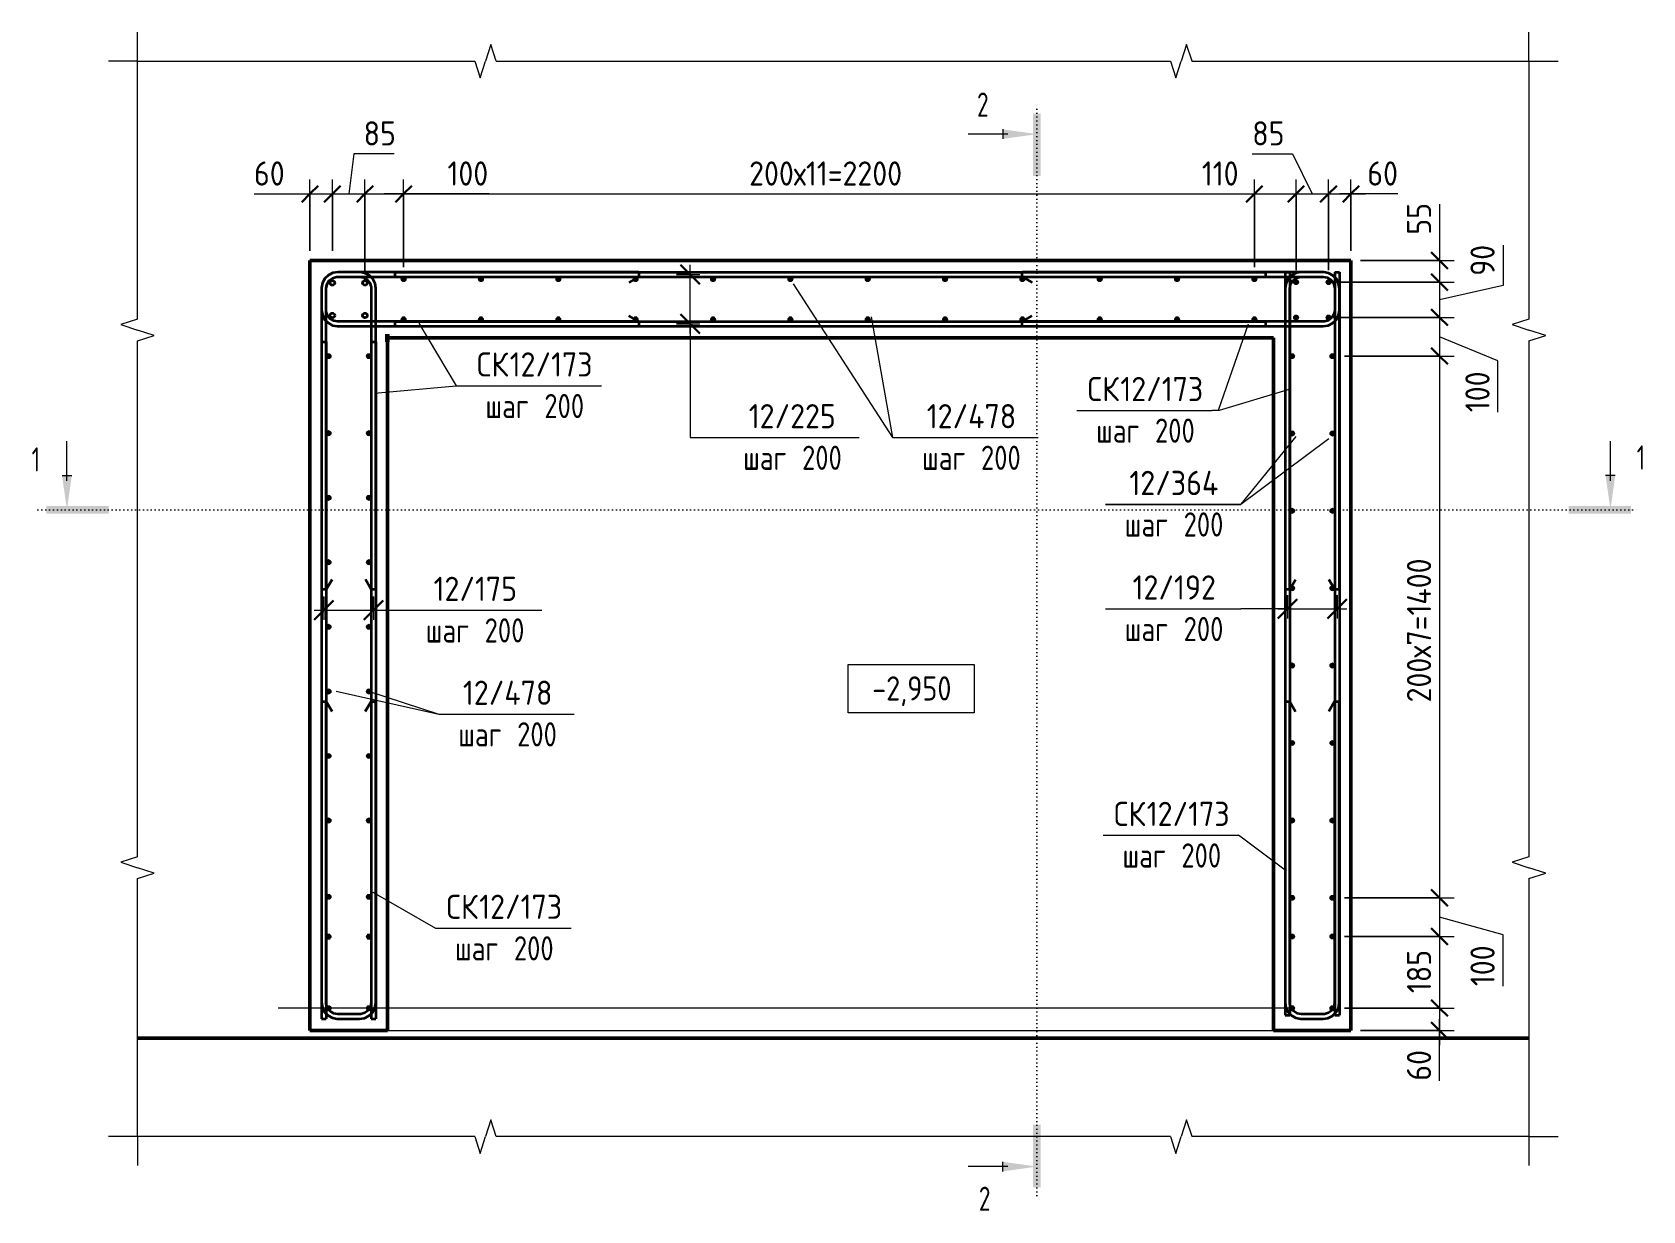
# Model space of a CAD drawing. Header units: millimetres. Extents: x 67134 to 121466, y -4758 to 13821.
# Drawn here: x 117304 to 121466, y 9164 to 12210 of the extents above; entities that cross this region are included whole.
import ezdxf

# ---------------------------------------------------------------- set-up
doc = ezdxf.new("R2010")
doc.units = ezdxf.units.MM
doc.linetypes.add('04 Пунктир 10мм', pattern=[10, 0, -10])
for name, color, linetype, lineweight in [('AA_Dim', 7, 'Continuous', 9), ('AA_Dim-25', 7, 'Continuous', 9), ('AA_Linii', 7, 'Continuous', 9), ('AA_Oformlenie', 7, 'Continuous', 9), ('AA_Razrez', 7, 'Continuous', 9), ('AA_Vinoska', 7, 'Continuous', 9), ('AA_Visotnaya otmetka', 7, 'Continuous', 9), ('AF_Stena_Опалубка', 253, 'Continuous', 20), ('KR_Armatura', 7, 'Continuous', 20), ('KR_Armatura_Tonkie', 7, 'Continuous', 20), ('KR_Fundament', 7, 'Continuous', 20)]:
    doc.layers.add(name, color=color, linetype=linetype, lineweight=lineweight)
doc.styles.add('ISOCPEUR_6', font='isocpeur.ttf', dxfattribs={"width": 0.85, "height": 62.5})
doc.styles.add('ISOCPEUR_7', font='isocpeur.ttf', dxfattribs={"width": 0.9, "height": 62.5})
doc.styles.add('ISOCPEUR_8', font='isocpeur.ttf', dxfattribs={"width": 0.8, "height": 62.5})
doc.styles.add('ISOCPEUR_9', font='isocpeur.ttf', dxfattribs={"width": 0.7, "height": 62.5})
doc.dimstyles.new('05_Округл_5мм__прозр__2', dxfattribs={"dimscale": 304.8, "dimtxt": 62.248823, "dimasz": 0.139436, "dimexe": 0.123031, "dimexo": 0.082021, "dimgap": 0.008202, "dimtad": 1, "dimdec": 0, "dimrnd": 5, "dimdsep": 46, "dimtxsty": 'ISOCPEUR_7', "dimblk1": 'OBLIQUE', "dimblk2": 'OBLIQUE', "dimsah": 1, "dimcen": 0.09, "dimdle": 0.123031, "dimazin": 0, "dimtfac": 1, "dimtdec": 4, "dimtix": 1, "dimtmove": 1, "dimatfit": 3, "dimfxl": 1, "dimtvp": 1, "dimtolj": 1, "dimtzin": 0, "dimlwd": 18, "dimlwe": 18, "dimarcsym": 2})
doc.dimstyles.new('05_Округл_5мм__прозр__3', dxfattribs={"dimscale": 304.8, "dimtxt": 62.248823, "dimasz": 0.139436, "dimexe": 0.123031, "dimexo": 0.082021, "dimgap": 0.008202, "dimtad": 1, "dimdec": 0, "dimrnd": 5, "dimdsep": 46, "dimtxsty": 'ISOCPEUR_7', "dimblk1": 'OBLIQUE', "dimblk2": 'OBLIQUE', "dimsah": 1, "dimcen": 0.09, "dimdle": 0.123031, "dimazin": 0, "dimtfac": 1, "dimtdec": 4, "dimtix": 1, "dimtmove": 0, "dimatfit": 3, "dimfxl": 1, "dimtvp": 1, "dimtolj": 1, "dimtzin": 0, "dimlwd": 18, "dimlwe": 18, "dimarcsym": 2})
doc.dimstyles.new('10_Раскладка_арматуры_с_засечками', dxfattribs={"dimscale": 304.8, "dimtxt": 0.18, "dimasz": 0.164042, "dimexe": 0.082021, "dimexo": 0, "dimgap": 0, "dimtad": 1, "dimdec": 3, "dimrnd": 0.001, "dimdsep": 46, "dimtxsty": 'ISOCPEUR_8', "dimblk1": 'OBLIQUE', "dimblk2": 'OBLIQUE', "dimsah": 1, "dimcen": 0.09, "dimdle": 0.082021, "dimazin": 0, "dimtfac": 1, "dimtdec": 4, "dimtix": 1, "dimtmove": 0, "dimatfit": 3, "dimfxl": 1, "dimtvp": 1, "dimtolj": 1, "dimtzin": 0, "dimlwd": 18, "dimlwe": 18, "dimarcsym": 2})
doc.dimstyles.new('10_Раскладка_арматуры_с_засечками_1', dxfattribs={"dimscale": 304.8, "dimtxt": 0.18, "dimasz": 0.164042, "dimexe": 0.082021, "dimexo": 0, "dimgap": 0, "dimtad": 1, "dimdec": 3, "dimrnd": 0.001, "dimdsep": 46, "dimtxsty": 'ISOCPEUR_7', "dimblk1": 'OBLIQUE', "dimblk2": 'OBLIQUE', "dimsah": 1, "dimcen": 0.09, "dimdle": 0.082021, "dimazin": 0, "dimtfac": 1, "dimtdec": 4, "dimtix": 1, "dimtmove": 0, "dimatfit": 3, "dimfxl": 1, "dimtvp": 1, "dimtolj": 1, "dimtzin": 0, "dimlwd": 18, "dimlwe": 18, "dimarcsym": 2})

msp = doc.modelspace()

# ---------------------------------------------------------------- texts
at = {"layer": 'AA_Razrez', "char_height": 62.5, "attachment_point": 1, "style": 'ISOCPEUR_9'}
for s, insert, width in [('\\fISOCPEUR|b0|i0|c204|p34|;\\W.7;2', (119745.824, 12054.0177), 37.879734), ('\\fISOCPEUR|b0|i0|c204|p34|;\\W.7;1', (117302.7635, 11137.2837), 26.656109), ('\\fISOCPEUR|b0|i0|c204|p34|;\\W.7;1', (121450.5609, 11142.0773), 26.656109), ('\\fISOCPEUR|b0|i0|c204|p34|;\\W.7;2', (119750.6175, 9226.5523), 37.879734)]:
    msp.add_mtext(s, dxfattribs=dict(at, insert=insert, width=width))
at = {"layer": 'AA_Vinoska', "char_height": 62.5, "attachment_point": 1}
for s, insert, width, style in [('СК', (118453.3284, 11382.6377), 102.816422, 'ISOCPEUR_7'), ('СК', (118453.3284, 11382.6377), 102.816422, 'ISOCPEUR_7'), ('12/173', (118538.1604, 11382.6377), 263.354344, 'ISOCPEUR_7'), ('12/173', (118538.1604, 11382.6377), 263.354344, 'ISOCPEUR_7'), ('СК', (120031.3816, 11319.07), 102.816422, 'ISOCPEUR_7'), ('СК', (120031.3816, 11319.07), 102.816422, 'ISOCPEUR_7'), ('12/173', (120116.2136, 11319.07), 263.354344, 'ISOCPEUR_7'), ('12/173', (120116.2136, 11319.07), 263.354344, 'ISOCPEUR_7'), ('шаг', (118475.5034, 11275.1614), 145.907125, 'ISOCPEUR_8'), (' 200', (118595.8888, 11275.1614), 166.751, 'ISOCPEUR_8'), ('12/225', (119155.8722, 11248.8715), 277.784719, 'ISOCPEUR_7'), ('12/478', (119615.9539, 11248.8715), 283.196109, 'ISOCPEUR_7'), ('12/478', (119615.9539, 11248.8715), 283.196109, 'ISOCPEUR_7'), (' 200', (120173.942, 11211.5937), 166.751, 'ISOCPEUR_8'), ('шаг', (120053.5566, 11211.5937), 145.907125, 'ISOCPEUR_8'), ('шаг', (119141.4847, 11141.3952), 145.907125, 'ISOCPEUR_8'), (' 200', (119261.8701, 11141.3952), 166.751, 'ISOCPEUR_8'), ('шаг', (119603.8164, 11141.3952), 145.907125, 'ISOCPEUR_8'), (' 200', (119724.2018, 11141.3952), 166.751, 'ISOCPEUR_8'), ('12/364', (120139.6442, 11076.5042), 283.196109, 'ISOCPEUR_7'), ('12/364', (120139.6442, 11076.0345), 283.196109, 'ISOCPEUR_7'), ('шаг', (120127.5067, 10969.0278), 145.907125, 'ISOCPEUR_8'), (' 200', (120247.8921, 10969.0278), 166.751, 'ISOCPEUR_8'), ('12/175', (118341.5719, 10802.6991), 263.354344, 'ISOCPEUR_7'), ('12/192', (120147.8567, 10806.2762), 263.354344, 'ISOCPEUR_7'), (' 200', (120247.8921, 10698.7998), 166.751, 'ISOCPEUR_8'), ('шаг', (118321.2219, 10695.2228), 145.907125, 'ISOCPEUR_8'), (' 200', (118441.6073, 10695.2228), 166.751, 'ISOCPEUR_8'), ('шаг', (120127.5067, 10698.7998), 145.907125, 'ISOCPEUR_8'), ('12/478', (118417.346, 10534.1128), 283.196109, 'ISOCPEUR_7'), ('12/478', (118417.346, 10534.1128), 283.196109, 'ISOCPEUR_7'), ('шаг', (118405.2085, 10426.6365), 145.907125, 'ISOCPEUR_8'), (' 200', (118525.5939, 10426.6365), 166.751, 'ISOCPEUR_8'), ('СК', (120099.5243, 10221.0424), 102.816422, 'ISOCPEUR_7'), ('12/173', (120184.3564, 10221.0424), 263.354344, 'ISOCPEUR_7'), (' 200', (120242.0847, 10113.5661), 166.751, 'ISOCPEUR_8'), ('шаг', (120121.6993, 10113.5661), 145.907125, 'ISOCPEUR_8'), ('СК', (118374.6044, 9980.9638), 102.816422, 'ISOCPEUR_7'), ('12/173', (118459.4365, 9980.9638), 263.354344, 'ISOCPEUR_7'), (' 200', (118517.1649, 9873.4875), 166.751, 'ISOCPEUR_8'), ('шаг', (118396.7794, 9873.4875), 145.907125, 'ISOCPEUR_8')]:
    msp.add_mtext(s, dxfattribs=dict(at, insert=insert, width=width, style=style))
at = {"layer": 'AA_Visotnaya otmetka', "insert": (119474.9034, 10545.3535), "char_height": 62.5, "width": 242.007515, "attachment_point": 1, "line_spacing_factor": 1.149209, "style": 'ISOCPEUR_6'}
msp.add_mtext('-2,950', dxfattribs=at)

# ---------------------------------------------------------------- blocks, each defined once
blk = doc.blocks.new('350_Стержень П торец СК-СГ _НесАрм_РабПлоск_ - 350_Стержень П торец СК-СГ _НесАрм_РабПлоск_-4117927-Схема армирования стен форшахты в_о 22-23_Б')
at = {"layer": 'KR_Armatura_Tonkie', "lineweight": 35}
for p, q in [((70893.1, 11590), (70837.1, 11590)), ((70837.1, 11578), (70893.1, 11578)), ((70795.1, 11548), (70795.1, 10770)), ((70807.1, 10770), (70807.1, 11548)), ((70923.1, 11548), (70923.1, 10770)), ((70935.1, 10770), (70935.1, 11548)), ((70807.1, 10770.1), (70822.1, 10796)), ((70923, 10770.1), (70908.1, 10796)), ((70807.1, 10770), (70795.1, 10770)), ((70935.1, 10770), (70923.1, 10770))]:
    blk.add_line(p, q, dxfattribs=at)
at = {"layer": 'KR_Armatura_Tonkie', "lineweight": 35, "flags": 128}
for points in [[(70837.1, 11590), (70824.4, 11588), (70812.9, 11582.3), (70803.6, 11573.4), (70797.5, 11562.1), (70795.1, 11549.5), (70795.1, 11548)], [(70807.1, 11548), (70809, 11558.7), (70814.6, 11567.9), (70823.2, 11574.6), (70833.5, 11577.8), (70837.1, 11578)], [(70935.1, 11548), (70933.1, 11560.7), (70927.4, 11572.2), (70918.5, 11581.4), (70907.2, 11587.5), (70894.6, 11590), (70893.1, 11590)], [(70893.1, 11578), (70903.7, 11576), (70913, 11570.4), (70919.7, 11561.9), (70922.9, 11551.5), (70923.1, 11548)]]:
    blk.add_lwpolyline(points, dxfattribs=at)
blk = doc.blocks.new('350_Стержень П торец СК-СГ _НесАрм_РабПлоск_ - 350_Стержень П торец СК-СГ _НесАрм_РабПлоск_-4117762-Схема армирования стен форшахты в_о 22-23_Б')
at = {"layer": 'KR_Armatura_Tonkie', "lineweight": 35}
for p, q in [((73383.1, 11590), (73327.1, 11590)), ((73327.1, 11578), (73383.1, 11578)), ((73285.1, 11548), (73285.1, 10770)), ((73297.1, 10770), (73297.1, 11548)), ((73413.1, 11548), (73413.1, 10770)), ((73425.1, 10770), (73425.1, 11548)), ((73297.1, 10770.1), (73312.1, 10796)), ((73413, 10770.1), (73398.1, 10796)), ((73297.1, 10770), (73285.1, 10770)), ((73425.1, 10770), (73413.1, 10770))]:
    blk.add_line(p, q, dxfattribs=at)
at = {"layer": 'KR_Armatura_Tonkie', "lineweight": 35, "flags": 128}
for points in [[(73327.1, 11590), (73314.4, 11588), (73302.9, 11582.3), (73293.6, 11573.4), (73287.5, 11562.1), (73285.1, 11549.5), (73285.1, 11548)], [(73297.1, 11548), (73299, 11558.7), (73304.6, 11567.9), (73313.2, 11574.6), (73323.5, 11577.8), (73327.1, 11578)], [(73425.1, 11548), (73423.1, 11560.7), (73417.4, 11572.2), (73408.5, 11581.4), (73397.2, 11587.5), (73384.6, 11590), (73383.1, 11590)], [(73383.1, 11578), (73393.7, 11576), (73403, 11570.4), (73409.7, 11561.9), (73412.9, 11551.5), (73413.1, 11548)]]:
    blk.add_lwpolyline(points, dxfattribs=at)
blk = doc.blocks.new('350_Стержень П торец СК-СГ _НесАрм_РабПлоск_ - 350_Стержень П торец СК-СГ _НесАрм_РабПлоск_-4117427-Схема армирования стен форшахты в_о 22-23_Б')
at = {"layer": 'KR_Armatura_Tonkie', "lineweight": 35}
for p, q in [((73284.9, 10480), (73284.9, 9702)), ((73284.9, 10480), (73296.9, 10480)), ((73296.9, 9702), (73296.9, 10480)), ((73296.9, 10479.9), (73311.9, 10454)), ((73412.8, 10479.9), (73397.9, 10454)), ((73412.9, 10480), (73412.9, 9702)), ((73412.9, 10480), (73424.9, 10480)), ((73424.9, 9702), (73424.9, 10480)), ((73382.9, 9672), (73326.9, 9672)), ((73326.9, 9660), (73382.9, 9660))]:
    blk.add_line(p, q, dxfattribs=at)
at = {"layer": 'KR_Armatura_Tonkie', "lineweight": 35, "flags": 128}
for points in [[(73284.9, 9702), (73286.9, 9689.3), (73292.6, 9677.8), (73301.5, 9668.6), (73312.8, 9662.5), (73325.4, 9660), (73326.9, 9660)], [(73326.9, 9672), (73316.2, 9674), (73307, 9679.6), (73300.3, 9688.1), (73297.1, 9698.5), (73296.9, 9702)], [(73382.9, 9660), (73395.6, 9662), (73407.1, 9667.7), (73416.3, 9676.6), (73422.4, 9687.9), (73424.9, 9700.5), (73424.9, 9702)], [(73412.9, 9702), (73410.9, 9691.3), (73405.3, 9682.1), (73396.8, 9675.4), (73386.4, 9672.2), (73382.9, 9672)]]:
    blk.add_lwpolyline(points, dxfattribs=at)
blk = doc.blocks.new('350_Стержень верт с удлинением концов _НесАрм_РабПлоск_ - 350_Стержень верт с удлинением концов _НесАрм_РабПлоск_-4166324-Схема армирования стен форшахты в_о 22-23_Б')
at = {"layer": 'AA_Oformlenie'}
for start, end in [(360, 180), (180, 360)]:
    blk.add_arc((12.2, 24.7), 6, start, end, dxfattribs=at)
at = {"layer": 'KR_Armatura_Tonkie', "lineweight": 35}
blk.add_circle((12.2, 24.7), 6, dxfattribs=at)
blk = doc.blocks.new('011_Прямоугольник обрыва _ЭлУзла_ - 011_Прямоугольник обрыва _ЭлУзла_-4165328-Схема армирования стен форшахты в_о 22-23_Б')
at = {"layer": 'AA_Oformlenie'}
for p, q in [((0, -666.7), (0, 0)), ((0, 0), (871.5, 0)), ((927.1, 0), (2669.4, 0)), ((2725, 0), (3595.8, 0)), ((3595.8, 0), (3595.8, -666.7)), ((0, -2056.3), (0, -722.3)), ((3595.8, -722.3), (3595.8, -2056.3)), ((0, -2779.3), (0, -2112)), ((3595.8, -2112), (3595.8, -2779.3)), ((871.5, -2779.3), (0, -2779.3)), ((2669.4, -2779.3), (927.1, -2779.3)), ((3595.8, -2779.3), (2725, -2779.3))]:
    blk.add_line(p, q, dxfattribs=at)
blk = doc.blocks.new('Разрез - Номер узла_ сзади-394133-Схема армирования стен форшахты в_о 22-23_Б')
at = {"layer": 'AA_Razrez'}
for points in [[(7.33, 0.4), (7.33, -0.39), (0.87, -0.39), (0.87, 0.4)], [(3.5, -3.53), (2.5, -3.53), (3, 0)]]:
    blk.add_hatch(color=256, dxfattribs=at).paths.add_polyline_path(points)
for p, q in [((3, -3), (3, -7.1)), ((2.5, -3.53), (3.5, -3.53))]:
    blk.add_line(p, q, dxfattribs=at)
blk = doc.blocks.new('Разрез - Номер узла_ спереди-394134-Схема армирования стен форшахты в_о 22-23_Б')
at = {"layer": 'AA_Razrez'}
for points in [[(7.33, 0.4), (7.33, -0.39), (0.87, -0.39), (0.87, 0.4)], [(3.5, -3.53), (2.5, -3.53), (3, 0)]]:
    blk.add_hatch(color=256, dxfattribs=at).paths.add_polyline_path(points)
for p, q in [((3, -3), (3, -7.1)), ((2.5, -3.53), (3.5, -3.53))]:
    blk.add_line(p, q, dxfattribs=at)
blk = doc.blocks.new('Высотные отметки - Рамка вверх-400294-Схема армирования стен форшахты в_о 22-23_Б')
at = {"layer": 'AA_Vinoska'}
for p, q in [((-13, 0), (-13, 5)), ((-13, 5), (0, 5)), ((0, 5), (0, 0)), ((0, 0), (-13, 0))]:
    blk.add_line(p, q, dxfattribs=at)
blk = doc.blocks.new('DIMBLOCK185-Схема армирования стен форшахты в_о 22-23_Б')
at = {"layer": 'AA_Dim-25', "lineweight": 18}
for p, q in [((118022.1, 11645), (118022.1, 11829.5)), ((118080.1, 11645), (118080.1, 11829.5)), ((117877.5, 11792), (117981.5, 11792)), ((117981.5, 11792), (118051.1, 11792)), ((117984.6, 11792), (118080.1, 11792)), ((118022.1, 11792), (118022.1, 11645)), ((118080.1, 11792), (118080.1, 11645))]:
    blk.add_line(p, q, dxfattribs=at)
at = {"layer": 'AA_Dim-25', "lineweight": 30}
for p, q in [((118022.1, 11792), (118000.9, 11770.7)), ((118022.1, 11792), (118043.4, 11813.2)), ((118080.1, 11792), (118058.9, 11770.7)), ((118080.1, 11792), (118101.4, 11813.2))]:
    blk.add_line(p, q, dxfattribs=at)
at = {"layer": 'AA_Dim-25', "color": 0, "lineweight": 18, "insert": (117877.5, 11876.1), "char_height": 62.5, "width": 94.81, "attachment_point": 1, "line_spacing_factor": 1.149209, "style": 'ISOCPEUR_7'}
blk.add_mtext('60', dxfattribs=at)
blk = doc.blocks.new('_Oblique')
at = {"color": 0, "linetype": 'ByBlock', "lineweight": -2}
blk.add_line((-0.5, -0.5), (0.5, 0.5), dxfattribs=at)
blk = doc.blocks.new('DIMBLOCK186-Схема армирования стен форшахты в_о 22-23_Б')
at = {"layer": 'AA_Dim-25', "lineweight": 18}
for p, q in [((118135.7, 11895.7), (118122.1, 11792)), ((118239.7, 11895.7), (118135.7, 11895.7)), ((118080.1, 11645), (118080.1, 11829.5)), ((118164.1, 11593), (118164.1, 11829.5)), ((118080.1, 11792), (118164.1, 11792)), ((118080.1, 11792), (118080.1, 11645)), ((118164.1, 11792), (118164.1, 11593))]:
    blk.add_line(p, q, dxfattribs=at)
at = {"layer": 'AA_Dim-25', "lineweight": 30}
for p, q in [((118080.1, 11792), (118058.9, 11770.7)), ((118080.1, 11792), (118101.4, 11813.2)), ((118164.1, 11792), (118142.9, 11770.7)), ((118164.1, 11792), (118185.4, 11813.2))]:
    blk.add_line(p, q, dxfattribs=at)
at = {"layer": 'AA_Dim-25', "color": 0, "lineweight": 18, "insert": (118160.7, 11979.8), "char_height": 62.5, "width": 94.81, "attachment_point": 1, "line_spacing_factor": 1.149209, "style": 'ISOCPEUR_7'}
blk.add_mtext('85', dxfattribs=at)
blk = doc.blocks.new('DIMBLOCK187-Схема армирования стен форшахты в_о 22-23_Б')
at = {"layer": 'AA_Dim-25', "lineweight": 18}
for p, q in [((118164.1, 11593), (118164.1, 11829.5)), ((118264.1, 11603), (118264.1, 11829.5)), ((118164.1, 11792), (118264.1, 11792)), ((118164.1, 11792), (118164.1, 11593)), ((118352.4, 11792), (118214.1, 11792)), ((118264.1, 11792), (118264.1, 11603)), ((118485.1, 11792), (118352.4, 11792))]:
    blk.add_line(p, q, dxfattribs=at)
at = {"layer": 'AA_Dim-25', "lineweight": 30}
for p, q in [((118164.1, 11792), (118142.9, 11770.7)), ((118164.1, 11792), (118185.4, 11813.2)), ((118264.1, 11792), (118242.9, 11770.7)), ((118264.1, 11792), (118285.4, 11813.2))]:
    blk.add_line(p, q, dxfattribs=at)
at = {"layer": 'AA_Dim-25', "color": 0, "lineweight": 18, "insert": (118377.4, 11876.1), "char_height": 62.5, "width": 129.286, "attachment_point": 1, "line_spacing_factor": 1.149209, "style": 'ISOCPEUR_7'}
blk.add_mtext('100', dxfattribs=at)
blk = doc.blocks.new('DIMBLOCK188-Схема армирования стен форшахты в_о 22-23_Б')
at = {"layer": 'AA_Dim-25', "lineweight": 18}
for p, q in [((118264.1, 11603), (118264.1, 11829.5)), ((120462.6, 11603), (120462.6, 11829.5)), ((118264.1, 11792), (120462.6, 11792)), ((118264.1, 11792), (118264.1, 11603)), ((120462.6, 11792), (120462.6, 11603))]:
    blk.add_line(p, q, dxfattribs=at)
at = {"layer": 'AA_Dim-25', "lineweight": 30}
for p, q in [((118264.1, 11792), (118242.9, 11770.7)), ((118264.1, 11792), (118285.4, 11813.2)), ((120462.6, 11792), (120441.3, 11770.7)), ((120462.6, 11792), (120483.8, 11813.2))]:
    blk.add_line(p, q, dxfattribs=at)
at = {"layer": 'AA_Dim-25', "color": 0, "lineweight": 18, "insert": (119156.9, 11876.1), "char_height": 62.5, "width": 495.596, "attachment_point": 1, "line_spacing_factor": 1.149209, "style": 'ISOCPEUR_7'}
blk.add_mtext('200х11=2200', dxfattribs=at)
blk = doc.blocks.new('DIMBLOCK189-Схема армирования стен форшахты в_о 22-23_Б')
at = {"layer": 'AA_Dim-25', "lineweight": 18}
for p, q in [((120462.6, 11603), (120462.6, 11829.5)), ((120570.1, 11595), (120570.1, 11829.5)), ((120326.8, 11792), (120448.8, 11792)), ((120448.8, 11792), (120516.4, 11792)), ((120462.6, 11792), (120570.1, 11792)), ((120462.6, 11792), (120462.6, 11603)), ((120570.1, 11792), (120570.1, 11595))]:
    blk.add_line(p, q, dxfattribs=at)
at = {"layer": 'AA_Dim-25', "lineweight": 30}
for p, q in [((120462.6, 11792), (120441.3, 11770.7)), ((120462.6, 11792), (120483.8, 11813.2)), ((120570.1, 11792), (120548.9, 11770.7)), ((120570.1, 11792), (120591.4, 11813.2))]:
    blk.add_line(p, q, dxfattribs=at)
at = {"layer": 'AA_Dim-25', "color": 0, "lineweight": 18, "insert": (120326.8, 11876.1), "char_height": 62.5, "width": 116.357, "attachment_point": 1, "line_spacing_factor": 1.149209, "style": 'ISOCPEUR_7'}
blk.add_mtext('110', dxfattribs=at)
blk = doc.blocks.new('DIMBLOCK190-Схема армирования стен форшахты в_о 22-23_Б')
at = {"layer": 'AA_Dim-25', "lineweight": 18}
for p, q in [((120457, 11895.7), (120561, 11895.7)), ((120561, 11895.7), (120612.1, 11792)), ((120570.1, 11595), (120570.1, 11829.5)), ((120654.1, 11595), (120654.1, 11829.5)), ((120570.1, 11792), (120654.1, 11792)), ((120570.1, 11792), (120570.1, 11595)), ((120654.1, 11792), (120654.1, 11595))]:
    blk.add_line(p, q, dxfattribs=at)
at = {"layer": 'AA_Dim-25', "lineweight": 30}
for p, q in [((120570.1, 11792), (120548.9, 11770.7)), ((120570.1, 11792), (120591.4, 11813.2)), ((120654.1, 11792), (120632.9, 11770.7)), ((120654.1, 11792), (120675.4, 11813.2))]:
    blk.add_line(p, q, dxfattribs=at)
at = {"layer": 'AA_Dim-25', "color": 0, "lineweight": 18, "insert": (120457, 11979.8), "char_height": 62.5, "width": 94.81, "attachment_point": 1, "line_spacing_factor": 1.149209, "style": 'ISOCPEUR_7'}
blk.add_mtext('85', dxfattribs=at)
blk = doc.blocks.new('DIMBLOCK191-Схема армирования стен форшахты в_о 22-23_Б')
at = {"layer": 'AA_Dim-25', "lineweight": 18}
for p, q in [((120654.1, 11595), (120654.1, 11829.5)), ((120712.1, 11645), (120712.1, 11829.5)), ((120654.1, 11792), (120749.6, 11792)), ((120654.1, 11792), (120654.1, 11595)), ((120729.3, 11792), (120683.1, 11792)), ((120712.1, 11792), (120712.1, 11645)), ((120833.4, 11792), (120729.3, 11792))]:
    blk.add_line(p, q, dxfattribs=at)
at = {"layer": 'AA_Dim-25', "lineweight": 30}
for p, q in [((120654.1, 11792), (120632.9, 11770.7)), ((120654.1, 11792), (120675.4, 11813.2)), ((120712.1, 11792), (120690.9, 11770.7)), ((120712.1, 11792), (120733.4, 11813.2))]:
    blk.add_line(p, q, dxfattribs=at)
at = {"layer": 'AA_Dim-25', "color": 0, "lineweight": 18, "insert": (120754.3, 11876.1), "char_height": 62.5, "width": 94.81, "attachment_point": 1, "line_spacing_factor": 1.149209, "style": 'ISOCPEUR_7'}
blk.add_mtext('60', dxfattribs=at)
blk = doc.blocks.new('DIMBLOCK192-Схема армирования стен форшахты в_о 22-23_Б')
at = {"layer": 'AA_Dim-25', "lineweight": 18}
for p, q in [((120940.9, 11765.7), (120940.9, 11661.7)), ((120940.9, 11661.7), (120940.9, 11592)), ((120940.9, 11657.5), (120940.9, 11564)), ((120737.1, 11620), (120978.4, 11620)), ((120940.9, 11620), (120737.1, 11620)), ((120685.1, 11564), (120978.4, 11564)), ((120940.9, 11564), (120685.1, 11564))]:
    blk.add_line(p, q, dxfattribs=at)
at = {"layer": 'AA_Dim-25', "lineweight": 30}
for p, q in [((120940.9, 11620), (120919.6, 11641.2)), ((120940.9, 11620), (120962.1, 11598.7)), ((120940.9, 11564), (120919.6, 11585.2)), ((120940.9, 11564), (120962.1, 11542.7))]:
    blk.add_line(p, q, dxfattribs=at)
at = {"layer": 'AA_Dim-25', "color": 0, "lineweight": 18, "insert": (120856.7, 11686.7), "char_height": 62.5, "width": 94.81, "attachment_point": 1, "rotation": 90, "line_spacing_factor": 1.149209, "style": 'ISOCPEUR_7'}
blk.add_mtext('55', dxfattribs=at)
blk = doc.blocks.new('DIMBLOCK193-Схема армирования стен форшахты в_о 22-23_Б')
at = {"layer": 'AA_Dim-25', "lineweight": 18}
for p, q in [((121105, 11659.4), (121105, 11555.4)), ((120685.1, 11564), (120978.4, 11564)), ((120940.9, 11564), (120685.1, 11564)), ((120940.9, 11564), (120940.9, 11473)), ((121105, 11555.4), (120940.9, 11518.5)), ((120685.1, 11473), (120978.4, 11473)), ((120940.9, 11473), (120685.1, 11473))]:
    blk.add_line(p, q, dxfattribs=at)
at = {"layer": 'AA_Dim-25', "lineweight": 30}
for p, q in [((120940.9, 11564), (120919.6, 11585.2)), ((120940.9, 11564), (120962.1, 11542.7)), ((120940.9, 11473), (120919.6, 11494.2)), ((120940.9, 11473), (120962.1, 11451.7))]:
    blk.add_line(p, q, dxfattribs=at)
at = {"layer": 'AA_Dim-25', "color": 0, "lineweight": 18, "insert": (121020.9, 11580.4), "char_height": 62.5, "width": 94.81, "attachment_point": 1, "rotation": 90, "line_spacing_factor": 1.149209, "style": 'ISOCPEUR_7'}
blk.add_mtext('90', dxfattribs=at)
blk = doc.blocks.new('DIMBLOCK194-Схема армирования стен форшахты в_о 22-23_Б')
at = {"layer": 'AA_Dim-25', "lineweight": 30}
for p, q in [((120940.9, 11473), (120919.6, 11494.2)), ((120940.9, 11473), (120962.1, 11451.7)), ((120940.9, 11373), (120919.6, 11394.3)), ((120940.9, 11373), (120962.1, 11351.8))]:
    blk.add_line(p, q, dxfattribs=at)
at = {"layer": 'AA_Dim-25', "lineweight": 18}
for p, q in [((120685.1, 11473), (120978.4, 11473)), ((120940.9, 11473), (120685.1, 11473)), ((120940.9, 11473), (120940.9, 11373)), ((121092, 11360.8), (120940.9, 11423)), ((120695.1, 11373), (120978.4, 11373)), ((120940.9, 11373), (120695.1, 11373)), ((121092, 11228.1), (121092, 11360.8))]:
    blk.add_line(p, q, dxfattribs=at)
at = {"layer": 'AA_Dim-25', "color": 0, "lineweight": 18, "insert": (121007.8, 11228.1), "char_height": 62.5, "width": 129.286, "attachment_point": 1, "rotation": 90, "line_spacing_factor": 1.149209, "style": 'ISOCPEUR_7'}
blk.add_mtext('100', dxfattribs=at)
blk = doc.blocks.new('DIMBLOCK195-Схема армирования стен форшахты в_о 22-23_Б')
at = {"layer": 'AA_Dim-25', "lineweight": 18}
for p, q in [((120695.1, 11373), (120978.4, 11373)), ((120940.9, 11373), (120695.1, 11373)), ((120940.9, 11373), (120940.9, 9973)), ((120695.1, 9973), (120978.4, 9973)), ((120940.9, 9973), (120695.1, 9973))]:
    blk.add_line(p, q, dxfattribs=at)
at = {"layer": 'AA_Dim-25', "lineweight": 30}
for p, q in [((120940.9, 11373), (120919.6, 11394.3)), ((120940.9, 11373), (120962.1, 11351.8)), ((120940.9, 9973), (120919.6, 9994.2)), ((120940.9, 9973), (120962.1, 9951.7))]:
    blk.add_line(p, q, dxfattribs=at)
at = {"layer": 'AA_Dim-25', "color": 0, "lineweight": 18, "insert": (120856.7, 10477.9), "char_height": 62.5, "width": 468.303, "attachment_point": 1, "rotation": 90, "line_spacing_factor": 1.149209, "style": 'ISOCPEUR_7'}
blk.add_mtext('200х7=1400', dxfattribs=at)
blk = doc.blocks.new('DIMBLOCK196-Схема армирования стен форшахты в_о 22-23_Б')
at = {"layer": 'AA_Dim-25', "lineweight": 30}
for p, q in [((120940.9, 9973), (120919.6, 9994.2)), ((120940.9, 9973), (120962.1, 9951.7)), ((120940.9, 9873), (120919.6, 9894.2)), ((120940.9, 9873), (120962.1, 9851.7))]:
    blk.add_line(p, q, dxfattribs=at)
at = {"layer": 'AA_Dim-25', "lineweight": 18}
for p, q in [((120695.1, 9973), (120978.4, 9973)), ((120940.9, 9973), (120695.1, 9973)), ((120940.9, 9973), (120940.9, 9873)), ((121105, 9877.5), (120940.9, 9923)), ((120695.1, 9873), (120978.4, 9873)), ((120940.9, 9873), (120695.1, 9873)), ((121105, 9744.7), (121105, 9877.5))]:
    blk.add_line(p, q, dxfattribs=at)
at = {"layer": 'AA_Dim-25', "color": 0, "lineweight": 18, "insert": (121020.9, 9744.7), "char_height": 62.5, "width": 129.286, "attachment_point": 1, "rotation": 90, "line_spacing_factor": 1.149209, "style": 'ISOCPEUR_7'}
blk.add_mtext('100', dxfattribs=at)
blk = doc.blocks.new('DIMBLOCK197-Схема армирования стен форшахты в_о 22-23_Б')
at = {"layer": 'AA_Dim-25', "lineweight": 18}
for p, q in [((120695.1, 9873), (120978.4, 9873)), ((120940.9, 9873), (120695.1, 9873)), ((120940.9, 9873), (120940.9, 9688)), ((120695.1, 9688), (120978.4, 9688)), ((120940.9, 9688), (120695.1, 9688))]:
    blk.add_line(p, q, dxfattribs=at)
at = {"layer": 'AA_Dim-25', "lineweight": 30}
for p, q in [((120940.9, 9873), (120919.6, 9894.2)), ((120940.9, 9873), (120962.1, 9851.7)), ((120940.9, 9688), (120919.6, 9709.2)), ((120940.9, 9688), (120962.1, 9666.7))]:
    blk.add_line(p, q, dxfattribs=at)
at = {"layer": 'AA_Dim-25', "color": 0, "lineweight": 18, "insert": (120856.7, 9726.6), "char_height": 62.5, "width": 129.286, "attachment_point": 1, "rotation": 90, "line_spacing_factor": 1.149209, "style": 'ISOCPEUR_7'}
blk.add_mtext('185', dxfattribs=at)
blk = doc.blocks.new('DIMBLOCK198-Схема армирования стен форшахты в_о 22-23_Б')
at = {"layer": 'AA_Dim-25', "lineweight": 30}
for p, q in [((120940.9, 9688), (120919.6, 9709.2)), ((120940.9, 9688), (120962.1, 9666.7)), ((120940.9, 9630), (120919.6, 9651.2)), ((120940.9, 9630), (120962.1, 9608.7))]:
    blk.add_line(p, q, dxfattribs=at)
at = {"layer": 'AA_Dim-25', "lineweight": 18}
for p, q in [((120695.1, 9688), (120978.4, 9688)), ((120940.9, 9688), (120695.1, 9688)), ((120940.9, 9688), (120940.9, 9592.5)), ((120940.9, 9604.2), (120940.9, 9659)), ((120737, 9630), (120978.4, 9630)), ((120940.9, 9630), (120737, 9630)), ((120940.9, 9500.2), (120940.9, 9604.2))]:
    blk.add_line(p, q, dxfattribs=at)
at = {"layer": 'AA_Dim-25', "color": 0, "lineweight": 18, "insert": (120856.7, 9500.2), "char_height": 62.5, "width": 94.81, "attachment_point": 1, "rotation": 90, "line_spacing_factor": 1.149209, "style": 'ISOCPEUR_7'}
blk.add_mtext('60', dxfattribs=at)
blk = doc.blocks.new('042_М_Арматуры - Диам длина поз _ Комментарий-3662934-Схема армирования стен форшахты в_о 22-23_Б')
at = {"layer": 'AA_Vinoska'}
blk.add_line((-7, 0), (7, 0), dxfattribs=at)
blk = doc.blocks.new('DIMBLOCK199-Схема армирования стен форшахты в_о 22-23_Б')
at = {"layer": 'AA_Dim-25', "lineweight": 18}
for p, q in [((118969.1, 11584), (119029.5, 11584)), ((119004.5, 11584), (118969.1, 11584)), ((119004.5, 11431), (119004.5, 11609)), ((118969.1, 11456), (119029.5, 11456)), ((119004.5, 11456), (118969.1, 11456))]:
    blk.add_line(p, q, dxfattribs=at)
at = {"layer": 'AA_Dim-25', "lineweight": 30}
for p, q in [((119004.5, 11584), (118979.5, 11609)), ((119004.5, 11584), (119029.5, 11559)), ((119004.5, 11456), (118979.5, 11481)), ((119004.5, 11456), (119029.5, 11431))]:
    blk.add_line(p, q, dxfattribs=at)
blk = doc.blocks.new('DIMBLOCK200-Схема армирования стен форшахты в_о 22-23_Б')
at = {"layer": 'AA_Dim-25', "lineweight": 18}
for p, q in [((118058.1, 10751.4), (118058.1, 10691)), ((118058.1, 10716), (118058.1, 10751.4)), ((118186.1, 10751.4), (118186.1, 10691)), ((118186.1, 10716), (118186.1, 10751.4)), ((118033.1, 10716), (118211.1, 10716))]:
    blk.add_line(p, q, dxfattribs=at)
at = {"layer": 'AA_Dim-25', "lineweight": 30}
for p, q in [((118058.1, 10716), (118083.1, 10741)), ((118186.1, 10716), (118211.1, 10741)), ((118058.1, 10716), (118033.1, 10691)), ((118186.1, 10716), (118161.1, 10691))]:
    blk.add_line(p, q, dxfattribs=at)
blk = doc.blocks.new('DIMBLOCK201-Схема армирования стен форшахты в_о 22-23_Б')
at = {"layer": 'AA_Dim-25', "lineweight": 18}
for p, q in [((120548.1, 10755.3), (120548.1, 10694.9)), ((120548.1, 10719.9), (120548.1, 10755.3)), ((120676.1, 10755.3), (120676.1, 10694.9)), ((120676.1, 10719.9), (120676.1, 10755.3)), ((120523.1, 10719.9), (120701.1, 10719.9))]:
    blk.add_line(p, q, dxfattribs=at)
at = {"layer": 'AA_Dim-25', "lineweight": 30}
for p, q in [((120548.1, 10719.9), (120573.1, 10744.9)), ((120676.1, 10719.9), (120701.1, 10744.9)), ((120548.1, 10719.9), (120523.1, 10694.9)), ((120676.1, 10719.9), (120651.1, 10694.9))]:
    blk.add_line(p, q, dxfattribs=at)

# ---------------------------------------------------------------- dimensions: what is measured, and where the dimension line sits
at = {"layer": 'AA_Dim', "lineweight": 18}
for base, p1, p2, override, picture, middle in [((118164.1434, 11791.9562), (118080.1434, 11620), (118164.1434, 11568), {"dimpost": '<>', "dimfxl": 98.792712}, 'DIMBLOCK186-Схема армирования стен форшахты в_о 22-23_Б', (118208.0968, 11938.1729)), ((120654.1434, 11791.9562), (120570.1434, 11570), (120654.1434, 11570), {"dimpost": '<>', "dimfxl": 84}, 'DIMBLOCK190-Схема армирования стен форшахты в_о 22-23_Б', (120504.4032, 11938.1729)), ((118080.1434, 11791.9562), (118022.1434, 11620), (118080.1434, 11620), {"dimpost": '<>', "dimfxl": 58}, 'DIMBLOCK185-Схема армирования стен форшахты в_о 22-23_Б', (117924.8568, 11834.443)), ((118264.1434, 11791.9562), (118164.1434, 11568), (118264.1434, 11578), {"dimpost": '<>', "dimfxl": 100.498756}, 'DIMBLOCK187-Схема армирования стен форшахты в_о 22-23_Б', (118442.0496, 11834.443)), ((120570.1434, 11791.9562), (120462.5998, 11578), (120570.1434, 11570), {"dimpost": '<>', "dimfxl": 107.840796}, 'DIMBLOCK189-Схема армирования стен форшахты в_о 22-23_Б', (120385.0097, 11834.443)), ((120712.1434, 11791.9562), (120654.1434, 11570), (120712.1434, 11620), {"dimpost": '<>', "dimfxl": 76.576759}, 'DIMBLOCK191-Схема армирования стен форшахты в_о 22-23_Б', (120801.754, 11834.443))]:
    dim = msp.add_linear_dim(base=base, p1=p1, p2=p2, dimstyle='05_Округл_5мм__прозр__2', override=override, dxfattribs=at)
    dim.commit()
    dim.dimension.update_dxf_attribs({"geometry": picture, "text_midpoint": middle, "dimtype": 160})
for base, p1, p2, dimstyle, override, picture, middle in [((120462.5998, 11791.9562), (118264.1434, 11578), (120462.5998, 11578), '05_Округл_5мм__прозр__3', {"dimpost": '200х11=<>', "dimfxl": 2198.456347}, 'DIMBLOCK188-Схема армирования стен форшахты в_о 22-23_Б', (119363.3716, 11825.7062)), ((118186.1434, 10716.0116), (118058.1434, 10751.3669), (118186.1434, 10751.3669), '10_Раскладка_арматуры_с_засечками_1', {"dimpost": '<>', "dimfxl": 128}, 'DIMBLOCK200-Схема армирования стен форшахты в_о 22-23_Б', (118122.1434, 10747.2616)), ((120676.1434, 10719.9158), (120548.1434, 10755.2712), (120676.1434, 10755.2712), '10_Раскладка_арматуры_с_засечками', {"dimpost": '<>', "dimfxl": 128}, 'DIMBLOCK201-Схема армирования стен форшахты в_о 22-23_Б', (120612.1434, 10751.1658))]:
    dim = msp.add_linear_dim(base=base, p1=p1, p2=p2, dimstyle=dimstyle, override=override, dxfattribs=at)
    dim.commit()
    dim.dimension.update_dxf_attribs({"geometry": picture, "text_midpoint": middle})
for base, p1, p2, override, picture, middle in [((120940.8622, 11564), (120712.1434, 11620), (120660.1434, 11564), {"dimpost": '<>', "dimfxl": 76.419893}, 'DIMBLOCK192-Схема армирования стен форшахты в_о 22-23_Б', (120898.3754, 11734.0883)), ((120940.8622, 11473), (120660.1434, 11564), (120660.1434, 11473), {"dimpost": '<>', "dimfxl": 91}, 'DIMBLOCK193-Схема армирования стен форшахты в_о 22-23_Б', (121062.5217, 11627.8258)), ((120940.8622, 11373.0004), (120660.1434, 11473), (120670.1434, 11373.0004), {"dimpost": '<>', "dimfxl": 100.498365}, 'DIMBLOCK194-Схема армирования стен форшахты в_о 22-23_Б', (121049.4916, 11292.7197)), ((120940.8622, 9873), (120670.1434, 9973), (120670.1434, 9873), {"dimpost": '<>', "dimfxl": 100}, 'DIMBLOCK196-Схема армирования стен форшахты в_о 22-23_Б', (121062.5217, 9809.3644)), ((120940.8622, 9630), (120670.1434, 9688), (120711.9803, 9630), {"dimpost": '<>', "dimfxl": 71.51447}, 'DIMBLOCK198-Схема армирования стен форшахты в_о 22-23_Б', (120898.3754, 9547.5911))]:
    dim = msp.add_linear_dim(base=base, p1=p1, p2=p2, angle=90, dimstyle='05_Округл_5мм__прозр__2', override=override, dxfattribs=at)
    dim.commit()
    dim.dimension.update_dxf_attribs({"geometry": picture, "text_midpoint": middle, "dimtype": 160, "text_rotation": 90})
for base, p1, p2, dimstyle, override, picture, middle in [((119004.4925, 11584), (118969.1372, 11456), (118969.1372, 11584), '10_Раскладка_арматуры_с_засечками', {"dimpost": '<>', "dimfxl": 128}, 'DIMBLOCK199-Схема армирования стен форшахты в_о 22-23_Б', (118973.2425, 11520)), ((120940.8622, 9973), (120670.1434, 11373.0004), (120670.1434, 9973), '05_Округл_5мм__прозр__3', {"dimpost": '200х7=<>', "dimfxl": 1400.000393}, 'DIMBLOCK195-Схема армирования стен форшахты в_о 22-23_Б', (120907.1122, 10673.0002)), ((120940.8622, 9688), (120670.1434, 9873), (120670.1434, 9688), '05_Округл_5мм__прозр__3', {"dimpost": '<>', "dimfxl": 185}, 'DIMBLOCK197-Схема армирования стен форшахты в_о 22-23_Б', (120907.1122, 9780.5))]:
    dim = msp.add_linear_dim(base=base, p1=p1, p2=p2, angle=90, dimstyle=dimstyle, override=override, dxfattribs=at)
    dim.commit()
    dim.dimension.update_dxf_attribs({"geometry": picture, "text_midpoint": middle})

# ---------------------------------------------------------------- hatches: boundary and pattern name
at = {"layer": 'KR_Armatura'}
h = msp.add_hatch(color=256, dxfattribs=at)
edge = h.paths.add_edge_path()
edge.add_arc((118264.1434, 11572), 6, 0, 360)
for points in [[(118261.1434, 11566.8038), (118267.1434, 11566.8038), (118270.1434, 11572), (118267.1434, 11577.1962), (118261.1434, 11577.1962), (118258.1434, 11572)], [(118461.0031, 11566.8038), (118467.0031, 11566.8038), (118470.0031, 11572), (118467.0031, 11577.1962), (118461.0031, 11577.1962), (118458.0031, 11572)], [(118660.8628, 11566.8038), (118666.8628, 11566.8038), (118669.8628, 11572), (118666.8628, 11577.1962), (118660.8628, 11577.1962), (118657.8628, 11572)], [(118860.7224, 11566.8038), (118866.7224, 11566.8038), (118869.7224, 11572), (118866.7224, 11577.1962), (118860.7224, 11577.1962), (118857.7224, 11572)], [(119060.5821, 11566.8038), (119066.5821, 11566.8038), (119069.5821, 11572), (119066.5821, 11577.1962), (119060.5821, 11577.1962), (119057.5821, 11572)], [(119260.4418, 11566.8038), (119266.4418, 11566.8038), (119269.4418, 11572), (119266.4418, 11577.1962), (119260.4418, 11577.1962), (119257.4418, 11572)], [(119460.3014, 11566.8038), (119466.3014, 11566.8038), (119469.3014, 11572), (119466.3014, 11577.1962), (119460.3014, 11577.1962), (119457.3014, 11572)], [(119660.1611, 11566.8038), (119666.1611, 11566.8038), (119669.1611, 11572), (119666.1611, 11577.1962), (119660.1611, 11577.1962), (119657.1611, 11572)], [(119860.0208, 11566.8038), (119866.0208, 11566.8038), (119869.0208, 11572), (119866.0208, 11577.1962), (119860.0208, 11577.1962), (119857.0208, 11572)], [(120059.8805, 11566.8038), (120065.8805, 11566.8038), (120068.8805, 11572), (120065.8805, 11577.1962), (120059.8805, 11577.1962), (120056.8805, 11572)], [(120259.7401, 11566.8038), (120265.7401, 11566.8038), (120268.7401, 11572), (120265.7401, 11577.1962), (120259.7401, 11577.1962), (120256.7401, 11572)], [(120459.5998, 11566.8038), (120465.5998, 11566.8038), (120468.5998, 11572), (120465.5998, 11577.1962), (120459.5998, 11577.1962), (120456.5998, 11572)], [(120567.1434, 11558.8038), (120573.1434, 11558.8038), (120576.1434, 11564), (120573.1434, 11569.1962), (120567.1434, 11569.1962), (120564.1434, 11564)], [(120651.1434, 11558.8038), (120657.1434, 11558.8038), (120660.1434, 11564), (120657.1434, 11569.1962), (120651.1434, 11569.1962), (120648.1434, 11564)], [(118261.1434, 11462.8038), (118267.1434, 11462.8038), (118270.1434, 11468), (118267.1434, 11473.1962), (118261.1434, 11473.1962), (118258.1434, 11468)], [(118461.0031, 11462.8038), (118467.0031, 11462.8038), (118470.0031, 11468), (118467.0031, 11473.1962), (118461.0031, 11473.1962), (118458.0031, 11468)], [(118660.8628, 11462.8038), (118666.8628, 11462.8038), (118669.8628, 11468), (118666.8628, 11473.1962), (118660.8628, 11473.1962), (118657.8628, 11468)], [(118860.7224, 11462.8038), (118866.7224, 11462.8038), (118869.7224, 11468), (118866.7224, 11473.1962), (118860.7224, 11473.1962), (118857.7224, 11468)], [(119060.5821, 11462.8038), (119066.5821, 11462.8038), (119069.5821, 11468), (119066.5821, 11473.1962), (119060.5821, 11473.1962), (119057.5821, 11468)], [(119260.4418, 11462.8038), (119266.4418, 11462.8038), (119269.4418, 11468), (119266.4418, 11473.1962), (119260.4418, 11473.1962), (119257.4418, 11468)], [(119460.3014, 11462.8038), (119466.3014, 11462.8038), (119469.3014, 11468), (119466.3014, 11473.1962), (119460.3014, 11473.1962), (119457.3014, 11468)], [(119660.1611, 11462.8038), (119666.1611, 11462.8038), (119669.1611, 11468), (119666.1611, 11473.1962), (119660.1611, 11473.1962), (119657.1611, 11468)], [(119860.0208, 11462.8038), (119866.0208, 11462.8038), (119869.0208, 11468), (119866.0208, 11473.1962), (119860.0208, 11473.1962), (119857.0208, 11468)], [(120059.8805, 11462.8038), (120065.8805, 11462.8038), (120068.8805, 11468), (120065.8805, 11473.1962), (120059.8805, 11473.1962), (120056.8805, 11468)], [(120259.7401, 11462.8038), (120265.7401, 11462.8038), (120268.7401, 11468), (120265.7401, 11473.1962), (120259.7401, 11473.1962), (120256.7401, 11468)], [(120459.5998, 11462.8038), (120465.5998, 11462.8038), (120468.5998, 11468), (120465.5998, 11473.1962), (120459.5998, 11473.1962), (120456.5998, 11468)], [(120567.1434, 11467.8038), (120573.1434, 11467.8038), (120576.1434, 11473), (120573.1434, 11478.1962), (120567.1434, 11478.1962), (120564.1434, 11473)], [(120651.1434, 11467.8038), (120657.1434, 11467.8038), (120660.1434, 11473), (120657.1434, 11478.1962), (120651.1434, 11478.1962), (120648.1434, 11473)], [(118067.1434, 11367.8042), (118073.1434, 11367.8042), (118076.1434, 11373.0004), (118073.1434, 11378.1965), (118067.1434, 11378.1965), (118064.1434, 11373.0004)], [(118171.1434, 11367.8042), (118177.1434, 11367.8042), (118180.1434, 11373.0004), (118177.1434, 11378.1965), (118171.1434, 11378.1965), (118168.1434, 11373.0004)], [(120557.1434, 11367.8042), (120563.1434, 11367.8042), (120566.1434, 11373.0004), (120563.1434, 11378.1965), (120557.1434, 11378.1965), (120554.1434, 11373.0004)], [(120661.1434, 11367.8042), (120667.1434, 11367.8042), (120670.1434, 11373.0004), (120667.1434, 11378.1965), (120661.1434, 11378.1965), (120658.1434, 11373.0004)], [(118070.1434, 11167.6629), (118075.3396, 11170.6629), (118075.3396, 11176.6629), (118070.1434, 11179.6629), (118064.9473, 11176.6629), (118064.9473, 11170.6629)], [(118174.1434, 11167.6629), (118179.3396, 11170.6629), (118179.3396, 11176.6629), (118174.1434, 11179.6629), (118168.9473, 11176.6629), (118168.9473, 11170.6629)], [(120560.1434, 11166.9999), (120565.3396, 11169.9999), (120565.3396, 11175.9999), (120560.1434, 11178.9999), (120554.9473, 11175.9999), (120554.9473, 11169.9999)], [(120664.1434, 11166.9999), (120669.3396, 11169.9999), (120669.3396, 11175.9999), (120664.1434, 11178.9999), (120658.9473, 11175.9999), (120658.9473, 11169.9999)], [(118070.1434, 11000.8154), (118075.3396, 11003.8154), (118075.3396, 11009.8154), (118070.1434, 11012.8154), (118064.9473, 11009.8154), (118064.9473, 11003.8154)], [(118174.1434, 11000.8154), (118179.3396, 11003.8154), (118179.3396, 11009.8154), (118174.1434, 11012.8154), (118168.9473, 11009.8154), (118168.9473, 11003.8154)], [(120560.1434, 10966.9999), (120565.3396, 10969.9999), (120565.3396, 10975.9999), (120560.1434, 10978.9999), (120554.9473, 10975.9999), (120554.9473, 10969.9999)], [(120664.1434, 10966.9999), (120669.3396, 10969.9999), (120669.3396, 10975.9999), (120664.1434, 10978.9999), (120658.9473, 10975.9999), (120658.9473, 10969.9999)], [(118070.1434, 10833.9679), (118075.3396, 10836.9679), (118075.3396, 10842.9679), (118070.1434, 10845.9679), (118064.9473, 10842.9679), (118064.9473, 10836.9679)], [(118174.1434, 10833.9679), (118179.3396, 10836.9679), (118179.3396, 10842.9679), (118174.1434, 10845.9679), (118168.9473, 10842.9679), (118168.9473, 10836.9679)], [(120560.1434, 10766.9999), (120565.3396, 10769.9999), (120565.3396, 10775.9999), (120560.1434, 10778.9999), (120554.9473, 10775.9999), (120554.9473, 10769.9999)], [(120664.1434, 10766.9999), (120669.3396, 10769.9999), (120669.3396, 10775.9999), (120664.1434, 10778.9999), (120658.9473, 10775.9999), (120658.9473, 10769.9999)], [(118070.1434, 10667.1204), (118075.3396, 10670.1204), (118075.3396, 10676.1204), (118070.1434, 10679.1204), (118064.9473, 10676.1204), (118064.9473, 10670.1204)], [(118174.1434, 10667.1204), (118179.3396, 10670.1204), (118179.3396, 10676.1204), (118174.1434, 10679.1204), (118168.9473, 10676.1204), (118168.9473, 10670.1204)], [(120560.1434, 10566.9999), (120565.3396, 10569.9999), (120565.3396, 10575.9999), (120560.1434, 10578.9999), (120554.9473, 10575.9999), (120554.9473, 10569.9999)], [(120664.1434, 10566.9999), (120669.3396, 10569.9999), (120669.3396, 10575.9999), (120664.1434, 10578.9999), (120658.9473, 10575.9999), (120658.9473, 10569.9999)], [(118070.1434, 10500.2728), (118075.3396, 10503.2728), (118075.3396, 10509.2728), (118070.1434, 10512.2728), (118064.9473, 10509.2728), (118064.9473, 10503.2728)], [(118174.1434, 10500.2728), (118179.3396, 10503.2728), (118179.3396, 10509.2728), (118174.1434, 10512.2728), (118168.9473, 10509.2728), (118168.9473, 10503.2728)], [(120560.1434, 10366.9999), (120565.3396, 10369.9999), (120565.3396, 10375.9999), (120560.1434, 10378.9999), (120554.9473, 10375.9999), (120554.9473, 10369.9999)], [(120664.1434, 10366.9999), (120669.3396, 10369.9999), (120669.3396, 10375.9999), (120664.1434, 10378.9999), (120658.9473, 10375.9999), (120658.9473, 10369.9999)], [(118070.1434, 10333.4253), (118075.3396, 10336.4253), (118075.3396, 10342.4253), (118070.1434, 10345.4253), (118064.9473, 10342.4253), (118064.9473, 10336.4253)], [(118174.1434, 10333.4253), (118179.3396, 10336.4253), (118179.3396, 10342.4253), (118174.1434, 10345.4253), (118168.9473, 10342.4253), (118168.9473, 10336.4253)], [(118070.1434, 10166.5778), (118075.3396, 10169.5778), (118075.3396, 10175.5778), (118070.1434, 10178.5778), (118064.9473, 10175.5778), (118064.9473, 10169.5778)], [(118174.1434, 10166.5778), (118179.3396, 10169.5778), (118179.3396, 10175.5778), (118174.1434, 10178.5778), (118168.9473, 10175.5778), (118168.9473, 10169.5778)], [(120560.1434, 10166.9999), (120565.3396, 10169.9999), (120565.3396, 10175.9999), (120560.1434, 10178.9999), (120554.9473, 10175.9999), (120554.9473, 10169.9999)], [(120664.1434, 10166.9999), (120669.3396, 10169.9999), (120669.3396, 10175.9999), (120664.1434, 10178.9999), (120658.9473, 10175.9999), (120658.9473, 10169.9999)], [(118067.1434, 9970.3038), (118073.1434, 9970.3038), (118076.1434, 9975.5), (118073.1434, 9980.6962), (118067.1434, 9980.6962), (118064.1434, 9975.5)], [(118171.1434, 9970.3038), (118177.1434, 9970.3038), (118180.1434, 9975.5), (118177.1434, 9980.6962), (118171.1434, 9980.6962), (118168.1434, 9975.5)], [(120557.1434, 9967.8038), (120563.1434, 9967.8038), (120566.1434, 9973), (120563.1434, 9978.1962), (120557.1434, 9978.1962), (120554.1434, 9973)], [(120661.1434, 9967.8038), (120667.1434, 9967.8038), (120670.1434, 9973), (120667.1434, 9978.1962), (120661.1434, 9978.1962), (120658.1434, 9973)], [(118067.1434, 9867.3038), (118073.1434, 9867.3038), (118076.1434, 9872.5), (118073.1434, 9877.6962), (118067.1434, 9877.6962), (118064.1434, 9872.5)], [(118171.1434, 9867.3038), (118177.1434, 9867.3038), (118180.1434, 9872.5), (118177.1434, 9877.6962), (118171.1434, 9877.6962), (118168.1434, 9872.5)], [(120557.1434, 9867.8038), (120563.1434, 9867.8038), (120566.1434, 9873), (120563.1434, 9878.1962), (120557.1434, 9878.1962), (120554.1434, 9873)], [(120661.1434, 9867.8038), (120667.1434, 9867.8038), (120670.1434, 9873), (120667.1434, 9878.1962), (120661.1434, 9878.1962), (120658.1434, 9873)], [(118067.1434, 9682.3038), (118073.1434, 9682.3038), (118076.1434, 9687.5), (118073.1434, 9692.6962), (118067.1434, 9692.6962), (118064.1434, 9687.5)], [(118171.1434, 9682.3038), (118177.1434, 9682.3038), (118180.1434, 9687.5), (118177.1434, 9692.6962), (118171.1434, 9692.6962), (118168.1434, 9687.5)], [(120557.1434, 9682.8038), (120563.1434, 9682.8038), (120566.1434, 9688), (120563.1434, 9693.1962), (120557.1434, 9693.1962), (120554.1434, 9688)], [(120661.1434, 9682.8038), (120667.1434, 9682.8038), (120670.1434, 9688), (120667.1434, 9693.1962), (120661.1434, 9693.1962), (120658.1434, 9688)]]:
    msp.add_hatch(color=256, dxfattribs=at).paths.add_polyline_path(points)
h = msp.add_hatch(color=256, dxfattribs=at)
edge = h.paths.add_edge_path()
edge.add_arc((118464.0031, 11572), 6, 0, 360)
h = msp.add_hatch(color=256, dxfattribs=at)
edge = h.paths.add_edge_path()
edge.add_arc((118663.8628, 11572), 6, 0, 360)
h = msp.add_hatch(color=256, dxfattribs=at)
edge = h.paths.add_edge_path()
edge.add_arc((118863.7224, 11572), 6, 0, 360)
h = msp.add_hatch(color=256, dxfattribs=at)
edge = h.paths.add_edge_path()
edge.add_arc((119063.5821, 11572), 6, 0, 360)
h = msp.add_hatch(color=256, dxfattribs=at)
edge = h.paths.add_edge_path()
edge.add_arc((119263.4418, 11572), 6, 0, 360)
h = msp.add_hatch(color=256, dxfattribs=at)
edge = h.paths.add_edge_path()
edge.add_arc((119463.3014, 11572), 6, 0, 360)
h = msp.add_hatch(color=256, dxfattribs=at)
edge = h.paths.add_edge_path()
edge.add_arc((119663.1611, 11572), 6, 0, 360)
h = msp.add_hatch(color=256, dxfattribs=at)
edge = h.paths.add_edge_path()
edge.add_arc((119863.0208, 11572), 6, 0, 360)
h = msp.add_hatch(color=256, dxfattribs=at)
edge = h.paths.add_edge_path()
edge.add_arc((120062.8805, 11572), 6, 0, 360)
h = msp.add_hatch(color=256, dxfattribs=at)
edge = h.paths.add_edge_path()
edge.add_arc((120262.7401, 11572), 6, 0, 360)
h = msp.add_hatch(color=256, dxfattribs=at)
edge = h.paths.add_edge_path()
edge.add_arc((120462.5998, 11572), 6, 0, 360)
h = msp.add_hatch(color=256, dxfattribs=at)
edge = h.paths.add_edge_path()
edge.add_arc((120570.1434, 11564), 6, 0, 360)
h = msp.add_hatch(color=256, dxfattribs=at)
edge = h.paths.add_edge_path()
edge.add_arc((120654.1434, 11564), 6, 0, 360)
h = msp.add_hatch(color=256, dxfattribs=at)
edge = h.paths.add_edge_path()
edge.add_arc((118264.1434, 11468), 6, 0, 360)
h = msp.add_hatch(color=256, dxfattribs=at)
edge = h.paths.add_edge_path()
edge.add_arc((118464.0031, 11468), 6, 0, 360)
h = msp.add_hatch(color=256, dxfattribs=at)
edge = h.paths.add_edge_path()
edge.add_arc((118663.8628, 11468), 6, 0, 360)
h = msp.add_hatch(color=256, dxfattribs=at)
edge = h.paths.add_edge_path()
edge.add_arc((118863.7224, 11468), 6, 0, 360)
h = msp.add_hatch(color=256, dxfattribs=at)
edge = h.paths.add_edge_path()
edge.add_arc((119063.5821, 11468), 6, 0, 360)
h = msp.add_hatch(color=256, dxfattribs=at)
edge = h.paths.add_edge_path()
edge.add_arc((119263.4418, 11468), 6, 0, 360)
h = msp.add_hatch(color=256, dxfattribs=at)
edge = h.paths.add_edge_path()
edge.add_arc((119463.3014, 11468), 6, 0, 360)
h = msp.add_hatch(color=256, dxfattribs=at)
edge = h.paths.add_edge_path()
edge.add_arc((119663.1611, 11468), 6, 0, 360)
h = msp.add_hatch(color=256, dxfattribs=at)
edge = h.paths.add_edge_path()
edge.add_arc((119863.0208, 11468), 6, 0, 360)
h = msp.add_hatch(color=256, dxfattribs=at)
edge = h.paths.add_edge_path()
edge.add_arc((120062.8805, 11468), 6, 0, 360)
h = msp.add_hatch(color=256, dxfattribs=at)
edge = h.paths.add_edge_path()
edge.add_arc((120262.7401, 11468), 6, 0, 360)
h = msp.add_hatch(color=256, dxfattribs=at)
edge = h.paths.add_edge_path()
edge.add_arc((120462.5998, 11468), 6, 0, 360)
h = msp.add_hatch(color=256, dxfattribs=at)
edge = h.paths.add_edge_path()
edge.add_arc((120570.1434, 11473), 6, 0, 360)
h = msp.add_hatch(color=256, dxfattribs=at)
edge = h.paths.add_edge_path()
edge.add_arc((120654.1434, 11473), 6, 0, 360)
h = msp.add_hatch(color=256, dxfattribs=at)
edge = h.paths.add_edge_path()
edge.add_arc((118070.1434, 11373.0004), 6, 0, 360)
h = msp.add_hatch(color=256, dxfattribs=at)
edge = h.paths.add_edge_path()
edge.add_arc((118174.1434, 11373.0004), 6, 0, 360)
h = msp.add_hatch(color=256, dxfattribs=at)
edge = h.paths.add_edge_path()
edge.add_arc((120560.1434, 11373.0004), 6, 0, 360)
h = msp.add_hatch(color=256, dxfattribs=at)
edge = h.paths.add_edge_path()
edge.add_arc((120664.1434, 11373.0004), 6, 0, 360)
h = msp.add_hatch(color=256, dxfattribs=at)
edge = h.paths.add_edge_path()
edge.add_arc((118070.1434, 11173.6629), 6, 0, 360)
h = msp.add_hatch(color=256, dxfattribs=at)
edge = h.paths.add_edge_path()
edge.add_arc((118174.1434, 11173.6629), 6, 0, 360)
h = msp.add_hatch(color=256, dxfattribs=at)
edge = h.paths.add_edge_path()
edge.add_arc((120560.1434, 11172.9999), 6, 0, 360)
h = msp.add_hatch(color=256, dxfattribs=at)
edge = h.paths.add_edge_path()
edge.add_arc((120664.1434, 11172.9999), 6, 0, 360)
h = msp.add_hatch(color=256, dxfattribs=at)
edge = h.paths.add_edge_path()
edge.add_arc((118070.1434, 11006.8154), 6, 0, 360)
h = msp.add_hatch(color=256, dxfattribs=at)
edge = h.paths.add_edge_path()
edge.add_arc((118174.1434, 11006.8154), 6, 0, 360)
h = msp.add_hatch(color=256, dxfattribs=at)
edge = h.paths.add_edge_path()
edge.add_arc((120560.1434, 10972.9999), 6, 0, 360)
h = msp.add_hatch(color=256, dxfattribs=at)
edge = h.paths.add_edge_path()
edge.add_arc((120664.1434, 10972.9999), 6, 0, 360)
h = msp.add_hatch(color=256, dxfattribs=at)
edge = h.paths.add_edge_path()
edge.add_arc((118070.1434, 10839.9679), 6, 0, 360)
h = msp.add_hatch(color=256, dxfattribs=at)
edge = h.paths.add_edge_path()
edge.add_arc((118174.1434, 10839.9679), 6, 0, 360)
h = msp.add_hatch(color=256, dxfattribs=at)
edge = h.paths.add_edge_path()
edge.add_arc((120560.1434, 10772.9999), 6, 0, 360)
h = msp.add_hatch(color=256, dxfattribs=at)
edge = h.paths.add_edge_path()
edge.add_arc((120664.1434, 10772.9999), 6, 0, 360)
h = msp.add_hatch(color=256, dxfattribs=at)
edge = h.paths.add_edge_path()
edge.add_arc((118070.1434, 10673.1204), 6, 0, 360)
h = msp.add_hatch(color=256, dxfattribs=at)
edge = h.paths.add_edge_path()
edge.add_arc((118174.1434, 10673.1204), 6, 0, 360)
h = msp.add_hatch(color=256, dxfattribs=at)
edge = h.paths.add_edge_path()
edge.add_arc((120560.1434, 10572.9999), 6, 0, 360)
h = msp.add_hatch(color=256, dxfattribs=at)
edge = h.paths.add_edge_path()
edge.add_arc((120664.1434, 10572.9999), 6, 0, 360)
h = msp.add_hatch(color=256, dxfattribs=at)
edge = h.paths.add_edge_path()
edge.add_arc((118070.1434, 10506.2728), 6, 0, 360)
h = msp.add_hatch(color=256, dxfattribs=at)
edge = h.paths.add_edge_path()
edge.add_arc((118174.1434, 10506.2728), 6, 0, 360)
h = msp.add_hatch(color=256, dxfattribs=at)
edge = h.paths.add_edge_path()
edge.add_arc((120560.1434, 10372.9999), 6, 0, 360)
h = msp.add_hatch(color=256, dxfattribs=at)
edge = h.paths.add_edge_path()
edge.add_arc((120664.1434, 10372.9999), 6, 0, 360)
h = msp.add_hatch(color=256, dxfattribs=at)
edge = h.paths.add_edge_path()
edge.add_arc((118070.1434, 10339.4253), 6, 0, 360)
h = msp.add_hatch(color=256, dxfattribs=at)
edge = h.paths.add_edge_path()
edge.add_arc((118174.1434, 10339.4253), 6, 0, 360)
h = msp.add_hatch(color=256, dxfattribs=at)
edge = h.paths.add_edge_path()
edge.add_arc((118070.1434, 10172.5778), 6, 0, 360)
h = msp.add_hatch(color=256, dxfattribs=at)
edge = h.paths.add_edge_path()
edge.add_arc((118174.1434, 10172.5778), 6, 0, 360)
h = msp.add_hatch(color=256, dxfattribs=at)
edge = h.paths.add_edge_path()
edge.add_arc((120560.1434, 10172.9999), 6, 0, 360)
h = msp.add_hatch(color=256, dxfattribs=at)
edge = h.paths.add_edge_path()
edge.add_arc((120664.1434, 10172.9999), 6, 0, 360)
h = msp.add_hatch(color=256, dxfattribs=at)
edge = h.paths.add_edge_path()
edge.add_arc((118070.1434, 9975.5), 6, 0, 360)
h = msp.add_hatch(color=256, dxfattribs=at)
edge = h.paths.add_edge_path()
edge.add_arc((118174.1434, 9975.5), 6, 0, 360)
h = msp.add_hatch(color=256, dxfattribs=at)
edge = h.paths.add_edge_path()
edge.add_arc((120560.1434, 9973), 6, 0, 360)
h = msp.add_hatch(color=256, dxfattribs=at)
edge = h.paths.add_edge_path()
edge.add_arc((120664.1434, 9973), 6, 0, 360)
h = msp.add_hatch(color=256, dxfattribs=at)
edge = h.paths.add_edge_path()
edge.add_arc((118070.1434, 9872.5), 6, 0, 360)
h = msp.add_hatch(color=256, dxfattribs=at)
edge = h.paths.add_edge_path()
edge.add_arc((118174.1434, 9872.5), 6, 0, 360)
h = msp.add_hatch(color=256, dxfattribs=at)
edge = h.paths.add_edge_path()
edge.add_arc((120560.1434, 9873), 6, 0, 360)
h = msp.add_hatch(color=256, dxfattribs=at)
edge = h.paths.add_edge_path()
edge.add_arc((120664.1434, 9873), 6, 0, 360)
h = msp.add_hatch(color=256, dxfattribs=at)
edge = h.paths.add_edge_path()
edge.add_arc((118070.1434, 9687.5), 6, 0, 360)
h = msp.add_hatch(color=256, dxfattribs=at)
edge = h.paths.add_edge_path()
edge.add_arc((118174.1434, 9687.5), 6, 0, 360)
h = msp.add_hatch(color=256, dxfattribs=at)
edge = h.paths.add_edge_path()
edge.add_arc((120560.1434, 9688), 6, 0, 360)
h = msp.add_hatch(color=256, dxfattribs=at)
edge = h.paths.add_edge_path()
edge.add_arc((120664.1434, 9688), 6, 0, 360)

# ---------------------------------------------------------------- linework, layer by layer
at = {"layer": 'AA_Linii', "lineweight": 60}
msp.add_line((118221.9803, 11430), (118221.9803, 11410), dxfattribs=at)
at = {"layer": 'AA_Linii'}
msp.add_line((120560.1434, 9688), (117940.1434, 9688), dxfattribs=at)
at = {"layer": 'AA_Razrez', "linetype": '04 Пунктир 10мм'}
for p, q in [((119900.3458, 9203.3369), (119900.3458, 12021.5561)), ((117319.0241, 10975.9045), (121457.5752, 10975.9045))]:
    msp.add_line(p, q, dxfattribs=at)
at = {"layer": 'AA_Vinoska'}
for p, q in [((117576.3235, 12135), (117576.3235, 12210)), ((121172.1434, 12135), (121172.1434, 12210)), ((118489.3557, 12178.3251), (118475.2785, 12135)), ((118503.4328, 12135), (118489.3557, 12178.3251)), ((120287.2656, 12178.3251), (120273.1885, 12135)), ((120301.3428, 12135), (120287.2656, 12178.3251)), ((117576.3235, 12135), (117501.3235, 12135)), ((118447.7785, 12135), (118461.5285, 12091.6987)), ((118461.5285, 12091.6987), (118475.2785, 12135)), ((120245.6885, 12135), (120259.4385, 12091.6987)), ((120259.4385, 12091.6987), (120273.1885, 12135)), ((121172.1434, 12135), (121247.1434, 12135)), ((119270.6545, 11560.0087), (119527.1734, 11162.5189)), ((117576.3235, 11468.3333), (117532.9985, 11454.2561)), ((117532.9985, 11454.2561), (117576.3235, 11440.179)), ((118303.4939, 11458.2029), (118399.7509, 11296.2852)), ((119004.1501, 11457.747), (119004.1501, 11162.5189)), ((119472.0694, 11474.5024), (119527.1734, 11162.5189)), ((120446.6224, 11455.0338), (120368.7167, 11232.7175)), ((121172.1434, 11468.3333), (121128.8184, 11454.2561)), ((121128.8184, 11454.2561), (121172.1434, 11440.179)), ((117619.6248, 11426.429), (117576.3235, 11440.179)), ((117576.3235, 11412.679), (117619.6248, 11426.429)), ((121215.4447, 11426.429), (121172.1434, 11440.179)), ((121172.1434, 11412.679), (121215.4447, 11426.429)), ((118188.9725, 11276.7592), (118399.7509, 11296.2852)), ((118399.7509, 11296.2852), (118425.4624, 11296.2852)), ((118399.7509, 11296.2852), (118425.4624, 11296.2852)), ((120554.9304, 11287.8215), (120371.6557, 11232.7175)), ((120371.6557, 11232.7175), (120353.5155, 11232.7175)), ((120368.7167, 11232.7175), (120353.5155, 11232.7175)), ((119004.1501, 11162.5189), (119091.4437, 11162.5189)), ((119527.1734, 11162.5189), (119553.7754, 11162.5189)), ((119527.1734, 11162.5189), (119553.7754, 11162.5189)), ((120569.9581, 11164.9689), (120427.4657, 10990.1516)), ((120654.728, 11159.2218), (120427.4657, 10989.6819)), ((118191.375, 10716.3466), (118271.1809, 10716.3466)), ((120556.1511, 10719.9236), (120427.4657, 10719.9236)), ((118089.5959, 10506.6646), (118355.1675, 10447.7602)), ((118173.2021, 10506.6646), (118355.1675, 10447.7602)), ((120545.5805, 10042.1613), (120421.6583, 10134.6898)), ((117576.3235, 10078.6913), (117532.9985, 10064.6141)), ((121172.1434, 10078.6913), (121128.8184, 10064.6141)), ((117532.9985, 10064.6141), (117576.3235, 10050.5369)), ((117619.6248, 10036.7869), (117576.3235, 10050.5369)), ((117576.3235, 10023.0369), (117619.6248, 10036.7869)), ((121128.8184, 10064.6141), (121172.1434, 10050.5369)), ((121215.4447, 10036.7869), (121172.1434, 10050.5369)), ((121172.1434, 10023.0369), (121215.4447, 10036.7869)), ((118184.45, 9987.6355), (118346.7384, 9894.6112)), ((118489.3557, 9399.041), (118475.2785, 9355.7159)), ((118503.4328, 9355.7159), (118489.3557, 9399.041)), ((120287.2656, 9399.041), (120273.1885, 9355.7159)), ((120301.3428, 9355.7159), (120287.2656, 9399.041)), ((117576.3235, 9355.7159), (117501.3235, 9355.7159)), ((117576.3235, 9355.7159), (117576.3235, 9280.7159)), ((118447.7785, 9355.7159), (118461.5285, 9312.4146)), ((118461.5285, 9312.4146), (118475.2785, 9355.7159)), ((120245.6885, 9355.7159), (120259.4385, 9312.4146)), ((120259.4385, 9312.4146), (120273.1885, 9355.7159)), ((121172.1434, 9355.7159), (121247.1434, 9355.7159)), ((121172.1434, 9355.7159), (121172.1434, 9280.7159))]:
    msp.add_line(p, q, dxfattribs=at)
at = {"layer": 'AA_Visotnaya otmetka'}
msp.add_line((119738.2398, 10451.2), (119738.2398, 10451.2), dxfattribs=at)
msp.add_line((119738.2398, 10451.2), (119738.2398, 10451.2), dxfattribs=at)
at = {"layer": 'AF_Stena_Опалубка', "color": 5, "lineweight": 50}
for p, q in [((118222.1434, 11620), (118022.1434, 11620)), ((118022.1434, 11620), (118022.1434, 9630)), ((120512.1434, 11620), (118222.1434, 11620)), ((120712.1434, 11620), (120512.1434, 11620)), ((120712.1434, 9630), (120712.1434, 11620)), ((118222.1434, 9630), (118222.1434, 11420)), ((118222.1434, 11420), (120512.1434, 11420)), ((120512.1434, 11420), (120512.1434, 9630)), ((118022.1434, 9630), (118222.1434, 9630)), ((120512.1434, 9630), (120712.1434, 9630)), ((121172.1434, 9610), (117576.3235, 9610))]:
    msp.add_line(p, q, dxfattribs=at)
at = {"layer": 'KR_Armatura'}
for p, q in [((118261.1434, 11577.1962), (118258.1434, 11572)), ((118258.1434, 11572), (118261.1434, 11566.8038)), ((118267.1434, 11577.1962), (118261.1434, 11577.1962)), ((118270.1434, 11572), (118267.1434, 11577.1962)), ((118267.1434, 11566.8038), (118270.1434, 11572)), ((118461.0031, 11577.1962), (118458.0031, 11572)), ((118458.0031, 11572), (118461.0031, 11566.8038)), ((118467.0031, 11577.1962), (118461.0031, 11577.1962)), ((118470.0031, 11572), (118467.0031, 11577.1962)), ((118467.0031, 11566.8038), (118470.0031, 11572)), ((118660.8628, 11577.1962), (118657.8628, 11572)), ((118657.8628, 11572), (118660.8628, 11566.8038)), ((118666.8628, 11577.1962), (118660.8628, 11577.1962)), ((118669.8628, 11572), (118666.8628, 11577.1962)), ((118666.8628, 11566.8038), (118669.8628, 11572)), ((118860.7224, 11577.1962), (118857.7224, 11572)), ((118857.7224, 11572), (118860.7224, 11566.8038)), ((118866.7224, 11577.1962), (118860.7224, 11577.1962)), ((118869.7224, 11572), (118866.7224, 11577.1962)), ((118866.7224, 11566.8038), (118869.7224, 11572)), ((119060.5821, 11577.1962), (119057.5821, 11572)), ((119057.5821, 11572), (119060.5821, 11566.8038)), ((119066.5821, 11577.1962), (119060.5821, 11577.1962)), ((119069.5821, 11572), (119066.5821, 11577.1962)), ((119066.5821, 11566.8038), (119069.5821, 11572)), ((119260.4418, 11577.1962), (119257.4418, 11572)), ((119257.4418, 11572), (119260.4418, 11566.8038)), ((119266.4418, 11577.1962), (119260.4418, 11577.1962)), ((119269.4418, 11572), (119266.4418, 11577.1962)), ((119266.4418, 11566.8038), (119269.4418, 11572)), ((119460.3014, 11577.1962), (119457.3014, 11572)), ((119457.3014, 11572), (119460.3014, 11566.8038)), ((119466.3014, 11577.1962), (119460.3014, 11577.1962)), ((119469.3014, 11572), (119466.3014, 11577.1962)), ((119466.3014, 11566.8038), (119469.3014, 11572)), ((119660.1611, 11577.1962), (119657.1611, 11572)), ((119657.1611, 11572), (119660.1611, 11566.8038)), ((119666.1611, 11577.1962), (119660.1611, 11577.1962)), ((119669.1611, 11572), (119666.1611, 11577.1962)), ((119666.1611, 11566.8038), (119669.1611, 11572)), ((119860.0208, 11577.1962), (119857.0208, 11572)), ((119857.0208, 11572), (119860.0208, 11566.8038)), ((119866.0208, 11577.1962), (119860.0208, 11577.1962)), ((119869.0208, 11572), (119866.0208, 11577.1962)), ((119866.0208, 11566.8038), (119869.0208, 11572)), ((120059.8805, 11577.1962), (120056.8805, 11572)), ((120056.8805, 11572), (120059.8805, 11566.8038)), ((120065.8805, 11577.1962), (120059.8805, 11577.1962)), ((120068.8805, 11572), (120065.8805, 11577.1962)), ((120065.8805, 11566.8038), (120068.8805, 11572)), ((120259.7401, 11577.1962), (120256.7401, 11572)), ((120256.7401, 11572), (120259.7401, 11566.8038)), ((120265.7401, 11577.1962), (120259.7401, 11577.1962)), ((120268.7401, 11572), (120265.7401, 11577.1962)), ((120265.7401, 11566.8038), (120268.7401, 11572)), ((120459.5998, 11577.1962), (120456.5998, 11572)), ((120456.5998, 11572), (120459.5998, 11566.8038)), ((120465.5998, 11577.1962), (120459.5998, 11577.1962)), ((120468.5998, 11572), (120465.5998, 11577.1962)), ((120465.5998, 11566.8038), (120468.5998, 11572)), ((118261.1434, 11566.8038), (118267.1434, 11566.8038)), ((118461.0031, 11566.8038), (118467.0031, 11566.8038)), ((118660.8628, 11566.8038), (118666.8628, 11566.8038)), ((118860.7224, 11566.8038), (118866.7224, 11566.8038)), ((119060.5821, 11566.8038), (119066.5821, 11566.8038)), ((119260.4418, 11566.8038), (119266.4418, 11566.8038)), ((119460.3014, 11566.8038), (119466.3014, 11566.8038)), ((119660.1611, 11566.8038), (119666.1611, 11566.8038)), ((119860.0208, 11566.8038), (119866.0208, 11566.8038)), ((120059.8805, 11566.8038), (120065.8805, 11566.8038)), ((120259.7401, 11566.8038), (120265.7401, 11566.8038)), ((120459.5998, 11566.8038), (120465.5998, 11566.8038)), ((120567.1434, 11569.1962), (120564.1434, 11564)), ((120564.1434, 11564), (120567.1434, 11558.8038)), ((120573.1434, 11569.1962), (120567.1434, 11569.1962)), ((120567.1434, 11558.8038), (120573.1434, 11558.8038)), ((120576.1434, 11564), (120573.1434, 11569.1962)), ((120573.1434, 11558.8038), (120576.1434, 11564)), ((120651.1434, 11569.1962), (120648.1434, 11564)), ((120648.1434, 11564), (120651.1434, 11558.8038)), ((120657.1434, 11569.1962), (120651.1434, 11569.1962)), ((120651.1434, 11558.8038), (120657.1434, 11558.8038)), ((120660.1434, 11564), (120657.1434, 11569.1962)), ((120657.1434, 11558.8038), (120660.1434, 11564)), ((118261.1434, 11473.1962), (118258.1434, 11468)), ((118258.1434, 11468), (118261.1434, 11462.8038)), ((118267.1434, 11473.1962), (118261.1434, 11473.1962)), ((118261.1434, 11462.8038), (118267.1434, 11462.8038)), ((118270.1434, 11468), (118267.1434, 11473.1962)), ((118267.1434, 11462.8038), (118270.1434, 11468)), ((118461.0031, 11473.1962), (118458.0031, 11468)), ((118458.0031, 11468), (118461.0031, 11462.8038)), ((118467.0031, 11473.1962), (118461.0031, 11473.1962)), ((118461.0031, 11462.8038), (118467.0031, 11462.8038)), ((118470.0031, 11468), (118467.0031, 11473.1962)), ((118467.0031, 11462.8038), (118470.0031, 11468)), ((118660.8628, 11473.1962), (118657.8628, 11468)), ((118657.8628, 11468), (118660.8628, 11462.8038)), ((118666.8628, 11473.1962), (118660.8628, 11473.1962)), ((118660.8628, 11462.8038), (118666.8628, 11462.8038)), ((118669.8628, 11468), (118666.8628, 11473.1962)), ((118666.8628, 11462.8038), (118669.8628, 11468)), ((118860.7224, 11473.1962), (118857.7224, 11468)), ((118857.7224, 11468), (118860.7224, 11462.8038)), ((118866.7224, 11473.1962), (118860.7224, 11473.1962)), ((118860.7224, 11462.8038), (118866.7224, 11462.8038)), ((118869.7224, 11468), (118866.7224, 11473.1962)), ((118866.7224, 11462.8038), (118869.7224, 11468)), ((119060.5821, 11473.1962), (119057.5821, 11468)), ((119057.5821, 11468), (119060.5821, 11462.8038)), ((119066.5821, 11473.1962), (119060.5821, 11473.1962)), ((119060.5821, 11462.8038), (119066.5821, 11462.8038)), ((119069.5821, 11468), (119066.5821, 11473.1962)), ((119066.5821, 11462.8038), (119069.5821, 11468)), ((119260.4418, 11473.1962), (119257.4418, 11468)), ((119257.4418, 11468), (119260.4418, 11462.8038)), ((119266.4418, 11473.1962), (119260.4418, 11473.1962)), ((119260.4418, 11462.8038), (119266.4418, 11462.8038)), ((119269.4418, 11468), (119266.4418, 11473.1962)), ((119266.4418, 11462.8038), (119269.4418, 11468)), ((119460.3014, 11473.1962), (119457.3014, 11468)), ((119457.3014, 11468), (119460.3014, 11462.8038)), ((119466.3014, 11473.1962), (119460.3014, 11473.1962)), ((119460.3014, 11462.8038), (119466.3014, 11462.8038)), ((119469.3014, 11468), (119466.3014, 11473.1962)), ((119466.3014, 11462.8038), (119469.3014, 11468)), ((119660.1611, 11473.1962), (119657.1611, 11468)), ((119657.1611, 11468), (119660.1611, 11462.8038)), ((119666.1611, 11473.1962), (119660.1611, 11473.1962)), ((119660.1611, 11462.8038), (119666.1611, 11462.8038)), ((119669.1611, 11468), (119666.1611, 11473.1962)), ((119666.1611, 11462.8038), (119669.1611, 11468)), ((119860.0208, 11473.1962), (119857.0208, 11468)), ((119857.0208, 11468), (119860.0208, 11462.8038)), ((119866.0208, 11473.1962), (119860.0208, 11473.1962)), ((119860.0208, 11462.8038), (119866.0208, 11462.8038)), ((119869.0208, 11468), (119866.0208, 11473.1962)), ((119866.0208, 11462.8038), (119869.0208, 11468)), ((120059.8805, 11473.1962), (120056.8805, 11468)), ((120056.8805, 11468), (120059.8805, 11462.8038)), ((120065.8805, 11473.1962), (120059.8805, 11473.1962)), ((120059.8805, 11462.8038), (120065.8805, 11462.8038)), ((120068.8805, 11468), (120065.8805, 11473.1962)), ((120065.8805, 11462.8038), (120068.8805, 11468)), ((120259.7401, 11473.1962), (120256.7401, 11468)), ((120256.7401, 11468), (120259.7401, 11462.8038)), ((120265.7401, 11473.1962), (120259.7401, 11473.1962)), ((120259.7401, 11462.8038), (120265.7401, 11462.8038)), ((120268.7401, 11468), (120265.7401, 11473.1962)), ((120265.7401, 11462.8038), (120268.7401, 11468)), ((120459.5998, 11473.1962), (120456.5998, 11468)), ((120456.5998, 11468), (120459.5998, 11462.8038)), ((120465.5998, 11473.1962), (120459.5998, 11473.1962)), ((120459.5998, 11462.8038), (120465.5998, 11462.8038)), ((120468.5998, 11468), (120465.5998, 11473.1962)), ((120465.5998, 11462.8038), (120468.5998, 11468)), ((120567.1434, 11478.1962), (120564.1434, 11473)), ((120564.1434, 11473), (120567.1434, 11467.8038)), ((120573.1434, 11478.1962), (120567.1434, 11478.1962)), ((120567.1434, 11467.8038), (120573.1434, 11467.8038)), ((120576.1434, 11473), (120573.1434, 11478.1962)), ((120573.1434, 11467.8038), (120576.1434, 11473)), ((120651.1434, 11478.1962), (120648.1434, 11473)), ((120648.1434, 11473), (120651.1434, 11467.8038)), ((120657.1434, 11478.1962), (120651.1434, 11478.1962)), ((120651.1434, 11467.8038), (120657.1434, 11467.8038)), ((120660.1434, 11473), (120657.1434, 11478.1962)), ((120657.1434, 11467.8038), (120660.1434, 11473)), ((118067.1434, 11378.1965), (118064.1434, 11373.0004)), ((118064.1434, 11373.0004), (118067.1434, 11367.8042)), ((118073.1434, 11378.1965), (118067.1434, 11378.1965)), ((118067.1434, 11367.8042), (118073.1434, 11367.8042)), ((118076.1434, 11373.0004), (118073.1434, 11378.1965)), ((118073.1434, 11367.8042), (118076.1434, 11373.0004)), ((118171.1434, 11378.1965), (118168.1434, 11373.0004)), ((118168.1434, 11373.0004), (118171.1434, 11367.8042)), ((118177.1434, 11378.1965), (118171.1434, 11378.1965)), ((118171.1434, 11367.8042), (118177.1434, 11367.8042)), ((118180.1434, 11373.0004), (118177.1434, 11378.1965)), ((118177.1434, 11367.8042), (118180.1434, 11373.0004)), ((120557.1434, 11378.1965), (120554.1434, 11373.0004)), ((120554.1434, 11373.0004), (120557.1434, 11367.8042)), ((120563.1434, 11378.1965), (120557.1434, 11378.1965)), ((120557.1434, 11367.8042), (120563.1434, 11367.8042)), ((120566.1434, 11373.0004), (120563.1434, 11378.1965)), ((120563.1434, 11367.8042), (120566.1434, 11373.0004)), ((120661.1434, 11378.1965), (120658.1434, 11373.0004)), ((120658.1434, 11373.0004), (120661.1434, 11367.8042)), ((120667.1434, 11378.1965), (120661.1434, 11378.1965)), ((120661.1434, 11367.8042), (120667.1434, 11367.8042)), ((120670.1434, 11373.0004), (120667.1434, 11378.1965)), ((120667.1434, 11367.8042), (120670.1434, 11373.0004)), ((118070.1434, 11179.6629), (118064.9473, 11176.6629)), ((118064.9473, 11176.6629), (118064.9473, 11170.6629)), ((118064.9473, 11170.6629), (118070.1434, 11167.6629)), ((118075.3396, 11176.6629), (118070.1434, 11179.6629)), ((118070.1434, 11167.6629), (118075.3396, 11170.6629)), ((118075.3396, 11170.6629), (118075.3396, 11176.6629)), ((118174.1434, 11179.6629), (118168.9473, 11176.6629)), ((118168.9473, 11176.6629), (118168.9473, 11170.6629)), ((118168.9473, 11170.6629), (118174.1434, 11167.6629)), ((118179.3396, 11176.6629), (118174.1434, 11179.6629)), ((118174.1434, 11167.6629), (118179.3396, 11170.6629)), ((118179.3396, 11170.6629), (118179.3396, 11176.6629)), ((120560.1434, 11178.9999), (120554.9473, 11175.9999)), ((120554.9473, 11175.9999), (120554.9473, 11169.9999)), ((120554.9473, 11169.9999), (120560.1434, 11166.9999)), ((120565.3396, 11175.9999), (120560.1434, 11178.9999)), ((120560.1434, 11166.9999), (120565.3396, 11169.9999)), ((120565.3396, 11169.9999), (120565.3396, 11175.9999)), ((120664.1434, 11178.9999), (120658.9473, 11175.9999)), ((120658.9473, 11175.9999), (120658.9473, 11169.9999)), ((120658.9473, 11169.9999), (120664.1434, 11166.9999)), ((120669.3396, 11175.9999), (120664.1434, 11178.9999)), ((120664.1434, 11166.9999), (120669.3396, 11169.9999)), ((120669.3396, 11169.9999), (120669.3396, 11175.9999)), ((118070.1434, 11012.8154), (118064.9473, 11009.8154)), ((118064.9473, 11009.8154), (118064.9473, 11003.8154)), ((118064.9473, 11003.8154), (118070.1434, 11000.8154)), ((118075.3396, 11009.8154), (118070.1434, 11012.8154)), ((118070.1434, 11000.8154), (118075.3396, 11003.8154)), ((118075.3396, 11003.8154), (118075.3396, 11009.8154)), ((118174.1434, 11012.8154), (118168.9473, 11009.8154)), ((118168.9473, 11009.8154), (118168.9473, 11003.8154)), ((118168.9473, 11003.8154), (118174.1434, 11000.8154)), ((118179.3396, 11009.8154), (118174.1434, 11012.8154)), ((118174.1434, 11000.8154), (118179.3396, 11003.8154)), ((118179.3396, 11003.8154), (118179.3396, 11009.8154)), ((120560.1434, 10978.9999), (120554.9473, 10975.9999)), ((120554.9473, 10975.9999), (120554.9473, 10969.9999)), ((120554.9473, 10969.9999), (120560.1434, 10966.9999)), ((120565.3396, 10975.9999), (120560.1434, 10978.9999)), ((120560.1434, 10966.9999), (120565.3396, 10969.9999)), ((120565.3396, 10969.9999), (120565.3396, 10975.9999)), ((120664.1434, 10978.9999), (120658.9473, 10975.9999)), ((120658.9473, 10975.9999), (120658.9473, 10969.9999)), ((120658.9473, 10969.9999), (120664.1434, 10966.9999)), ((120669.3396, 10975.9999), (120664.1434, 10978.9999)), ((120664.1434, 10966.9999), (120669.3396, 10969.9999)), ((120669.3396, 10969.9999), (120669.3396, 10975.9999)), ((118070.1434, 10845.9679), (118064.9473, 10842.9679)), ((118064.9473, 10842.9679), (118064.9473, 10836.9679)), ((118064.9473, 10836.9679), (118070.1434, 10833.9679)), ((118075.3396, 10842.9679), (118070.1434, 10845.9679)), ((118070.1434, 10833.9679), (118075.3396, 10836.9679)), ((118075.3396, 10836.9679), (118075.3396, 10842.9679)), ((118174.1434, 10845.9679), (118168.9473, 10842.9679)), ((118168.9473, 10842.9679), (118168.9473, 10836.9679)), ((118168.9473, 10836.9679), (118174.1434, 10833.9679)), ((118179.3396, 10842.9679), (118174.1434, 10845.9679)), ((118174.1434, 10833.9679), (118179.3396, 10836.9679)), ((118179.3396, 10836.9679), (118179.3396, 10842.9679)), ((120560.1434, 10778.9999), (120554.9473, 10775.9999)), ((120554.9473, 10775.9999), (120554.9473, 10769.9999)), ((120554.9473, 10769.9999), (120560.1434, 10766.9999)), ((120565.3396, 10775.9999), (120560.1434, 10778.9999)), ((120560.1434, 10766.9999), (120565.3396, 10769.9999)), ((120565.3396, 10769.9999), (120565.3396, 10775.9999)), ((120664.1434, 10778.9999), (120658.9473, 10775.9999)), ((120658.9473, 10775.9999), (120658.9473, 10769.9999)), ((120658.9473, 10769.9999), (120664.1434, 10766.9999)), ((120669.3396, 10775.9999), (120664.1434, 10778.9999)), ((120664.1434, 10766.9999), (120669.3396, 10769.9999)), ((120669.3396, 10769.9999), (120669.3396, 10775.9999)), ((118070.1434, 10679.1204), (118064.9473, 10676.1204)), ((118064.9473, 10676.1204), (118064.9473, 10670.1204)), ((118064.9473, 10670.1204), (118070.1434, 10667.1204)), ((118075.3396, 10676.1204), (118070.1434, 10679.1204)), ((118070.1434, 10667.1204), (118075.3396, 10670.1204)), ((118075.3396, 10670.1204), (118075.3396, 10676.1204)), ((118174.1434, 10679.1204), (118168.9473, 10676.1204)), ((118168.9473, 10676.1204), (118168.9473, 10670.1204)), ((118168.9473, 10670.1204), (118174.1434, 10667.1204)), ((118179.3396, 10676.1204), (118174.1434, 10679.1204)), ((118174.1434, 10667.1204), (118179.3396, 10670.1204)), ((118179.3396, 10670.1204), (118179.3396, 10676.1204)), ((120560.1434, 10578.9999), (120554.9473, 10575.9999)), ((120554.9473, 10575.9999), (120554.9473, 10569.9999)), ((120565.3396, 10575.9999), (120560.1434, 10578.9999)), ((120565.3396, 10569.9999), (120565.3396, 10575.9999)), ((120664.1434, 10578.9999), (120658.9473, 10575.9999)), ((120658.9473, 10575.9999), (120658.9473, 10569.9999)), ((120669.3396, 10575.9999), (120664.1434, 10578.9999)), ((120669.3396, 10569.9999), (120669.3396, 10575.9999)), ((120554.9473, 10569.9999), (120560.1434, 10566.9999)), ((120560.1434, 10566.9999), (120565.3396, 10569.9999)), ((120658.9473, 10569.9999), (120664.1434, 10566.9999)), ((120664.1434, 10566.9999), (120669.3396, 10569.9999)), ((118070.1434, 10512.2728), (118064.9473, 10509.2728)), ((118064.9473, 10509.2728), (118064.9473, 10503.2728)), ((118064.9473, 10503.2728), (118070.1434, 10500.2728)), ((118075.3396, 10509.2728), (118070.1434, 10512.2728)), ((118070.1434, 10500.2728), (118075.3396, 10503.2728)), ((118075.3396, 10503.2728), (118075.3396, 10509.2728)), ((118174.1434, 10512.2728), (118168.9473, 10509.2728)), ((118168.9473, 10509.2728), (118168.9473, 10503.2728)), ((118168.9473, 10503.2728), (118174.1434, 10500.2728)), ((118179.3396, 10509.2728), (118174.1434, 10512.2728)), ((118174.1434, 10500.2728), (118179.3396, 10503.2728)), ((118179.3396, 10503.2728), (118179.3396, 10509.2728)), ((120560.1434, 10378.9999), (120554.9473, 10375.9999)), ((120554.9473, 10375.9999), (120554.9473, 10369.9999)), ((120554.9473, 10369.9999), (120560.1434, 10366.9999)), ((120565.3396, 10375.9999), (120560.1434, 10378.9999)), ((120560.1434, 10366.9999), (120565.3396, 10369.9999)), ((120565.3396, 10369.9999), (120565.3396, 10375.9999)), ((120664.1434, 10378.9999), (120658.9473, 10375.9999)), ((120658.9473, 10375.9999), (120658.9473, 10369.9999)), ((120658.9473, 10369.9999), (120664.1434, 10366.9999)), ((120669.3396, 10375.9999), (120664.1434, 10378.9999)), ((120664.1434, 10366.9999), (120669.3396, 10369.9999)), ((120669.3396, 10369.9999), (120669.3396, 10375.9999)), ((118070.1434, 10345.4253), (118064.9473, 10342.4253)), ((118064.9473, 10342.4253), (118064.9473, 10336.4253)), ((118064.9473, 10336.4253), (118070.1434, 10333.4253)), ((118075.3396, 10342.4253), (118070.1434, 10345.4253)), ((118070.1434, 10333.4253), (118075.3396, 10336.4253)), ((118075.3396, 10336.4253), (118075.3396, 10342.4253)), ((118174.1434, 10345.4253), (118168.9473, 10342.4253)), ((118168.9473, 10342.4253), (118168.9473, 10336.4253)), ((118168.9473, 10336.4253), (118174.1434, 10333.4253)), ((118179.3396, 10342.4253), (118174.1434, 10345.4253)), ((118174.1434, 10333.4253), (118179.3396, 10336.4253)), ((118179.3396, 10336.4253), (118179.3396, 10342.4253)), ((118070.1434, 10178.5778), (118064.9473, 10175.5778)), ((118064.9473, 10175.5778), (118064.9473, 10169.5778)), ((118064.9473, 10169.5778), (118070.1434, 10166.5778)), ((118075.3396, 10175.5778), (118070.1434, 10178.5778)), ((118070.1434, 10166.5778), (118075.3396, 10169.5778)), ((118075.3396, 10169.5778), (118075.3396, 10175.5778)), ((118174.1434, 10178.5778), (118168.9473, 10175.5778)), ((118168.9473, 10175.5778), (118168.9473, 10169.5778)), ((118168.9473, 10169.5778), (118174.1434, 10166.5778)), ((118179.3396, 10175.5778), (118174.1434, 10178.5778)), ((118174.1434, 10166.5778), (118179.3396, 10169.5778)), ((118179.3396, 10169.5778), (118179.3396, 10175.5778)), ((120560.1434, 10178.9999), (120554.9473, 10175.9999)), ((120554.9473, 10175.9999), (120554.9473, 10169.9999)), ((120554.9473, 10169.9999), (120560.1434, 10166.9999)), ((120565.3396, 10175.9999), (120560.1434, 10178.9999)), ((120560.1434, 10166.9999), (120565.3396, 10169.9999)), ((120565.3396, 10169.9999), (120565.3396, 10175.9999)), ((120664.1434, 10178.9999), (120658.9473, 10175.9999)), ((120658.9473, 10175.9999), (120658.9473, 10169.9999)), ((120658.9473, 10169.9999), (120664.1434, 10166.9999)), ((120669.3396, 10175.9999), (120664.1434, 10178.9999)), ((120664.1434, 10166.9999), (120669.3396, 10169.9999)), ((120669.3396, 10169.9999), (120669.3396, 10175.9999)), ((118067.1434, 9980.6962), (118064.1434, 9975.5)), ((118064.1434, 9975.5), (118067.1434, 9970.3038)), ((118073.1434, 9980.6962), (118067.1434, 9980.6962)), ((118067.1434, 9970.3038), (118073.1434, 9970.3038)), ((118076.1434, 9975.5), (118073.1434, 9980.6962)), ((118073.1434, 9970.3038), (118076.1434, 9975.5)), ((118171.1434, 9980.6962), (118168.1434, 9975.5)), ((118168.1434, 9975.5), (118171.1434, 9970.3038)), ((118177.1434, 9980.6962), (118171.1434, 9980.6962)), ((118171.1434, 9970.3038), (118177.1434, 9970.3038)), ((118180.1434, 9975.5), (118177.1434, 9980.6962)), ((118177.1434, 9970.3038), (118180.1434, 9975.5)), ((120557.1434, 9978.1962), (120554.1434, 9973)), ((120554.1434, 9973), (120557.1434, 9967.8038)), ((120563.1434, 9978.1962), (120557.1434, 9978.1962)), ((120557.1434, 9967.8038), (120563.1434, 9967.8038)), ((120566.1434, 9973), (120563.1434, 9978.1962)), ((120563.1434, 9967.8038), (120566.1434, 9973)), ((120661.1434, 9978.1962), (120658.1434, 9973)), ((120658.1434, 9973), (120661.1434, 9967.8038)), ((120667.1434, 9978.1962), (120661.1434, 9978.1962)), ((120661.1434, 9967.8038), (120667.1434, 9967.8038)), ((120670.1434, 9973), (120667.1434, 9978.1962)), ((120667.1434, 9967.8038), (120670.1434, 9973)), ((118067.1434, 9877.6962), (118064.1434, 9872.5)), ((118064.1434, 9872.5), (118067.1434, 9867.3038)), ((118073.1434, 9877.6962), (118067.1434, 9877.6962)), ((118067.1434, 9867.3038), (118073.1434, 9867.3038)), ((118076.1434, 9872.5), (118073.1434, 9877.6962)), ((118073.1434, 9867.3038), (118076.1434, 9872.5)), ((118171.1434, 9877.6962), (118168.1434, 9872.5)), ((118168.1434, 9872.5), (118171.1434, 9867.3038)), ((118177.1434, 9877.6962), (118171.1434, 9877.6962)), ((118171.1434, 9867.3038), (118177.1434, 9867.3038)), ((118180.1434, 9872.5), (118177.1434, 9877.6962)), ((118177.1434, 9867.3038), (118180.1434, 9872.5)), ((120557.1434, 9878.1962), (120554.1434, 9873)), ((120554.1434, 9873), (120557.1434, 9867.8038)), ((120563.1434, 9878.1962), (120557.1434, 9878.1962)), ((120557.1434, 9867.8038), (120563.1434, 9867.8038)), ((120566.1434, 9873), (120563.1434, 9878.1962)), ((120563.1434, 9867.8038), (120566.1434, 9873)), ((120661.1434, 9878.1962), (120658.1434, 9873)), ((120658.1434, 9873), (120661.1434, 9867.8038)), ((120667.1434, 9878.1962), (120661.1434, 9878.1962)), ((120661.1434, 9867.8038), (120667.1434, 9867.8038)), ((120670.1434, 9873), (120667.1434, 9878.1962)), ((120667.1434, 9867.8038), (120670.1434, 9873)), ((118067.1434, 9692.6962), (118064.1434, 9687.5)), ((118064.1434, 9687.5), (118067.1434, 9682.3038)), ((118073.1434, 9692.6962), (118067.1434, 9692.6962)), ((118067.1434, 9682.3038), (118073.1434, 9682.3038)), ((118076.1434, 9687.5), (118073.1434, 9692.6962)), ((118073.1434, 9682.3038), (118076.1434, 9687.5)), ((118171.1434, 9692.6962), (118168.1434, 9687.5)), ((118168.1434, 9687.5), (118171.1434, 9682.3038)), ((118177.1434, 9692.6962), (118171.1434, 9692.6962)), ((118171.1434, 9682.3038), (118177.1434, 9682.3038)), ((118180.1434, 9687.5), (118177.1434, 9692.6962)), ((118177.1434, 9682.3038), (118180.1434, 9687.5)), ((120557.1434, 9693.1962), (120554.1434, 9688)), ((120554.1434, 9688), (120557.1434, 9682.8038)), ((120563.1434, 9693.1962), (120557.1434, 9693.1962)), ((120557.1434, 9682.8038), (120563.1434, 9682.8038)), ((120566.1434, 9688), (120563.1434, 9693.1962)), ((120563.1434, 9682.8038), (120566.1434, 9688)), ((120661.1434, 9693.1962), (120658.1434, 9688)), ((120658.1434, 9688), (120661.1434, 9682.8038)), ((120667.1434, 9693.1962), (120661.1434, 9693.1962)), ((120661.1434, 9682.8038), (120667.1434, 9682.8038)), ((120670.1434, 9688), (120667.1434, 9693.1962)), ((120667.1434, 9682.8038), (120670.1434, 9688))]:
    msp.add_line(p, q, dxfattribs=at)
for centre in [(118264.1434, 11572), (118464.0031, 11572), (118663.8628, 11572), (118863.7224, 11572), (119063.5821, 11572), (119263.4418, 11572), (119463.3014, 11572), (119663.1611, 11572), (119863.0208, 11572), (120062.8805, 11572), (120262.7401, 11572), (120462.5998, 11572), (120570.1434, 11564), (120654.1434, 11564), (118264.1434, 11468), (118464.0031, 11468), (118663.8628, 11468), (118863.7224, 11468), (119063.5821, 11468), (119263.4418, 11468), (119463.3014, 11468), (119663.1611, 11468), (119863.0208, 11468), (120062.8805, 11468), (120262.7401, 11468), (120462.5998, 11468), (120570.1434, 11473), (120654.1434, 11473), (118070.1434, 11373.0004), (118174.1434, 11373.0004), (120560.1434, 11373.0004), (120664.1434, 11373.0004), (118070.1434, 11173.6629), (118174.1434, 11173.6629), (120560.1434, 11172.9999), (120664.1434, 11172.9999), (118070.1434, 11006.8154), (118174.1434, 11006.8154), (120560.1434, 10972.9999), (120664.1434, 10972.9999), (118070.1434, 10839.9679), (118174.1434, 10839.9679), (120560.1434, 10772.9999), (120664.1434, 10772.9999), (118070.1434, 10673.1204), (118174.1434, 10673.1204), (120560.1434, 10572.9999), (120664.1434, 10572.9999), (118070.1434, 10506.2728), (118174.1434, 10506.2728), (120560.1434, 10372.9999), (120664.1434, 10372.9999), (118070.1434, 10339.4253), (118174.1434, 10339.4253), (118070.1434, 10172.5778), (118174.1434, 10172.5778), (120560.1434, 10172.9999), (120664.1434, 10172.9999), (118070.1434, 9975.5), (118174.1434, 9975.5), (120560.1434, 9973), (120664.1434, 9973), (118070.1434, 9872.5), (118174.1434, 9872.5), (120560.1434, 9873), (120664.1434, 9873), (118070.1434, 9687.5), (118174.1434, 9687.5), (120560.1434, 9688), (120664.1434, 9688)]:
    msp.add_circle(centre, 6, dxfattribs=at)
at = {"layer": 'KR_Armatura_Tonkie', "lineweight": 35}
for p, q in [((118242.3534, 11590), (120492.0967, 11590)), ((118242.3534, 11578), (118242.3534, 11590)), ((118242.3534, 11578), (120492.0967, 11578)), ((120492.0967, 11578), (120492.0967, 11590)), ((120542.1434, 11590), (120542.1434, 9670)), ((120542.1434, 11590), (120554.1434, 11590)), ((120554.1434, 11590), (120554.1434, 9670)), ((120670.1434, 11590), (120670.1434, 9670)), ((120670.1434, 11590), (120682.1434, 11590)), ((120682.1434, 11590), (120682.1434, 9670)), ((118242.3534, 11462), (120492.0967, 11462)), ((118242.3534, 11450), (118242.3534, 11462)), ((118242.3534, 11450), (120492.0967, 11450)), ((120492.0967, 11450), (120492.0967, 11462)), ((118052.1434, 11410.0162), (118052.1434, 9659.7709)), ((118052.1434, 11410.0162), (118064.1434, 11410.0162)), ((118064.1434, 11410.0162), (118064.1434, 9659.7709)), ((118180.1434, 11410.0162), (118180.1434, 9659.7709)), ((118180.1434, 11410.0162), (118192.1434, 11410.0162)), ((118192.1434, 11410.0162), (118192.1434, 9659.7709)), ((118052.1434, 9659.7709), (118064.1434, 9659.7709)), ((118180.1434, 9659.7709), (118192.1434, 9659.7709)), ((120542.1434, 9670), (120554.1434, 9670)), ((120670.1434, 9670), (120682.1434, 9670))]:
    msp.add_line(p, q, dxfattribs=at)
at = {"layer": 'KR_Fundament'}
for p, q in [((120712.1434, 11620), (118022.1434, 11620)), ((118022.1434, 11620), (118022.1434, 9630)), ((120712.1434, 9630), (120712.1434, 11620)), ((118022.1434, 9630), (120712.1434, 9630))]:
    msp.add_line(p, q, dxfattribs=at)

# ---------------------------------------------------------------- block references
at = {"layer": 'AA_Oformlenie'}
msp.add_blockref('011_Прямоугольник обрыва _ЭлУзла_ - 011_Прямоугольник обрыва _ЭлУзла_-4165328-Схема армирования стен форшахты в_о 22-23_Б', (117576.3235, 12135), dxfattribs=at)
at = {"layer": 'AA_Razrez', "xscale": 24.99999999999999, "yscale": 24.99999999999999, "zscale": 24.99999999999999}
for p, rotation in [((119900.3458, 12021.5561), 269.9999999999998), ((121457.5752, 10975.9045), 180)]:
    msp.add_blockref('Разрез - Номер узла_ спереди-394134-Схема армирования стен форшахты в_о 22-23_Б', p, dxfattribs=dict(at, rotation=rotation))
at = {"layer": 'AA_Razrez', "extrusion": (0, 0, -1), "xscale": 24.99999999999999, "yscale": 24.99999999999999, "zscale": 24.99999999999999}
for p, rotation in [((-117319.0241, 10975.9045), 180), ((-119900.3458, 9203.3369), 90.00000000000001)]:
    msp.add_blockref('Разрез - Номер узла_ сзади-394133-Схема армирования стен форшахты в_о 22-23_Б', p, dxfattribs=dict(at, rotation=rotation))
at = {"layer": 'AA_Vinoska', "xscale": 24.99999999999999, "yscale": 24.99999999999999, "zscale": 24.99999999999999}
for name, p in [('042_М_Арматуры - Диам длина поз _ Комментарий-3662934-Схема армирования стен форшахты в_о 22-23_Б', (118600.4624, 11296.2852)), ('042_М_Арматуры - Диам длина поз _ Комментарий-3662934-Схема армирования стен форшахты в_о 22-23_Б', (118600.4624, 11296.2852)), ('042_М_Арматуры - Диам длина поз _ Комментарий-3662934-Схема армирования стен форшахты в_о 22-23_Б', (120178.5155, 11232.7175)), ('042_М_Арматуры - Диам длина поз _ Комментарий-3662934-Схема армирования стен форшахты в_о 22-23_Б', (120178.5155, 11232.7175)), ('042_М_Арматуры - Диам длина поз _ Комментарий-3662934-Схема армирования стен форшахты в_о 22-23_Б', (119266.4437, 11162.5189)), ('042_М_Арматуры - Диам длина поз _ Комментарий-3662934-Схема армирования стен форшахты в_о 22-23_Б', (119728.7754, 11162.5189)), ('042_М_Арматуры - Диам длина поз _ Комментарий-3662934-Схема армирования стен форшахты в_о 22-23_Б', (119728.7754, 11162.5189)), ('042_М_Арматуры - Диам длина поз _ Комментарий-3662934-Схема армирования стен форшахты в_о 22-23_Б', (120252.4657, 10990.1516)), ('042_М_Арматуры - Диам длина поз _ Комментарий-3662934-Схема армирования стен форшахты в_о 22-23_Б', (120252.4657, 10989.6819)), ('042_М_Арматуры - Диам длина поз _ Комментарий-3662934-Схема армирования стен форшахты в_о 22-23_Б', (118446.1809, 10716.3466)), ('042_М_Арматуры - Диам длина поз _ Комментарий-3662934-Схема армирования стен форшахты в_о 22-23_Б', (120252.4657, 10719.9236)), ('Высотные отметки - Рамка вверх-400294-Схема армирования стен форшахты в_о 22-23_Б', (119738.2398, 10451.2)), ('042_М_Арматуры - Диам длина поз _ Комментарий-3662934-Схема армирования стен форшахты в_о 22-23_Б', (118530.1675, 10447.7602)), ('042_М_Арматуры - Диам длина поз _ Комментарий-3662934-Схема армирования стен форшахты в_о 22-23_Б', (118530.1675, 10447.7602)), ('042_М_Арматуры - Диам длина поз _ Комментарий-3662934-Схема армирования стен форшахты в_о 22-23_Б', (120246.6583, 10134.6898)), ('042_М_Арматуры - Диам длина поз _ Комментарий-3662934-Схема армирования стен форшахты в_о 22-23_Б', (118521.7384, 9894.6112))]:
    msp.add_blockref(name, p, dxfattribs=at)
at = {"layer": 'KR_Armatura_Tonkie', "lineweight": 35}
for name, p in [('350_Стержень П торец СК-СГ _НесАрм_РабПлоск_ - 350_Стержень П торец СК-СГ _НесАрм_РабПлоск_-4117927-Схема армирования стен форшахты в_о 22-23_Б', (47257.0818, 0)), ('350_Стержень П торец СК-СГ _НесАрм_РабПлоск_ - 350_Стержень П торец СК-СГ _НесАрм_РабПлоск_-4117927-Схема армирования стен форшахты в_о 22-23_Б', (47257.0818, 0)), ('350_Стержень П торец СК-СГ _НесАрм_РабПлоск_ - 350_Стержень П торец СК-СГ _НесАрм_РабПлоск_-4117927-Схема армирования стен форшахты в_о 22-23_Б', (47257.0818, 0)), ('350_Стержень П торец СК-СГ _НесАрм_РабПлоск_ - 350_Стержень П торец СК-СГ _НесАрм_РабПлоск_-4117927-Схема армирования стен форшахты в_о 22-23_Б', (47257.0818, 0)), ('350_Стержень П торец СК-СГ _НесАрм_РабПлоск_ - 350_Стержень П торец СК-СГ _НесАрм_РабПлоск_-4117762-Схема армирования стен форшахты в_о 22-23_Б', (47257.0818, 0)), ('350_Стержень П торец СК-СГ _НесАрм_РабПлоск_ - 350_Стержень П торец СК-СГ _НесАрм_РабПлоск_-4117762-Схема армирования стен форшахты в_о 22-23_Б', (47257.0818, 0)), ('350_Стержень П торец СК-СГ _НесАрм_РабПлоск_ - 350_Стержень П торец СК-СГ _НесАрм_РабПлоск_-4117762-Схема армирования стен форшахты в_о 22-23_Б', (47257.0818, 0)), ('350_Стержень П торец СК-СГ _НесАрм_РабПлоск_ - 350_Стержень П торец СК-СГ _НесАрм_РабПлоск_-4117762-Схема армирования стен форшахты в_о 22-23_Б', (47257.0818, 0)), ('350_Стержень верт с удлинением концов _НесАрм_РабПлоск_ - 350_Стержень верт с удлинением концов _НесАрм_РабПлоск_-4166324-Схема армирования стен форшахты в_о 22-23_Б', (118067.9169, 11537.2771)), ('350_Стержень верт с удлинением концов _НесАрм_РабПлоск_ - 350_Стержень верт с удлинением концов _НесАрм_РабПлоск_-4166324-Схема армирования стен форшахты в_о 22-23_Б', (118151.9169, 11537.2771)), ('350_Стержень верт с удлинением концов _НесАрм_РабПлоск_ - 350_Стержень верт с удлинением концов _НесАрм_РабПлоск_-4166324-Схема армирования стен форшахты в_о 22-23_Б', (118067.9169, 11453.2771)), ('350_Стержень верт с удлинением концов _НесАрм_РабПлоск_ - 350_Стержень верт с удлинением концов _НесАрм_РабПлоск_-4166324-Схема армирования стен форшахты в_о 22-23_Б', (118151.9169, 11453.2771)), ('350_Стержень П торец СК-СГ _НесАрм_РабПлоск_ - 350_Стержень П торец СК-СГ _НесАрм_РабПлоск_-4117427-Схема армирования стен форшахты в_о 22-23_Б', (44767.245, 0)), ('350_Стержень П торец СК-СГ _НесАрм_РабПлоск_ - 350_Стержень П торец СК-СГ _НесАрм_РабПлоск_-4117427-Схема армирования стен форшахты в_о 22-23_Б', (44767.245, 0)), ('350_Стержень П торец СК-СГ _НесАрм_РабПлоск_ - 350_Стержень П торец СК-СГ _НесАрм_РабПлоск_-4117427-Схема армирования стен форшахты в_о 22-23_Б', (44767.245, 0)), ('350_Стержень П торец СК-СГ _НесАрм_РабПлоск_ - 350_Стержень П торец СК-СГ _НесАрм_РабПлоск_-4117427-Схема армирования стен форшахты в_о 22-23_Б', (44767.245, 0)), ('350_Стержень П торец СК-СГ _НесАрм_РабПлоск_ - 350_Стержень П торец СК-СГ _НесАрм_РабПлоск_-4117427-Схема армирования стен форшахты в_о 22-23_Б', (47257.0818, 0)), ('350_Стержень П торец СК-СГ _НесАрм_РабПлоск_ - 350_Стержень П торец СК-СГ _НесАрм_РабПлоск_-4117427-Схема армирования стен форшахты в_о 22-23_Б', (47257.0818, 0)), ('350_Стержень П торец СК-СГ _НесАрм_РабПлоск_ - 350_Стержень П торец СК-СГ _НесАрм_РабПлоск_-4117427-Схема армирования стен форшахты в_о 22-23_Б', (47257.0818, 0)), ('350_Стержень П торец СК-СГ _НесАрм_РабПлоск_ - 350_Стержень П торец СК-СГ _НесАрм_РабПлоск_-4117427-Схема армирования стен форшахты в_о 22-23_Б', (47257.0818, 0))]:
    msp.add_blockref(name, p, dxfattribs=at)
for name, p, rotation in [('350_Стержень П торец СК-СГ _НесАрм_РабПлоск_ - 350_Стержень П торец СК-СГ _НесАрм_РабПлоск_-4117927-Схема армирования стен форшахты в_о 22-23_Б', (129642.1434, -59345.0616), 89.99999999999991), ('350_Стержень П торец СК-СГ _НесАрм_РабПлоск_ - 350_Стержень П торец СК-СГ _НесАрм_РабПлоск_-4117927-Схема армирования стен форшахты в_о 22-23_Б', (129642.1434, -59345.0616), 89.99999999999991), ('350_Стержень П торец СК-СГ _НесАрм_РабПлоск_ - 350_Стержень П торец СК-СГ _НесАрм_РабПлоск_-4117927-Схема армирования стен форшахты в_о 22-23_Б', (129642.1434, -59345.0616), 89.99999999999991), ('350_Стержень П торец СК-СГ _НесАрм_РабПлоск_ - 350_Стержень П торец СК-СГ _НесАрм_РабПлоск_-4117762-Схема армирования стен форшахты в_о 22-23_Б', (109092.1434, 84875.0616), 270.0000000000001), ('350_Стержень П торец СК-СГ _НесАрм_РабПлоск_ - 350_Стержень П торец СК-СГ _НесАрм_РабПлоск_-4117762-Схема армирования стен форшахты в_о 22-23_Б', (109092.1434, 84875.0616), 270.0000000000001), ('350_Стержень П торец СК-СГ _НесАрм_РабПлоск_ - 350_Стержень П торец СК-СГ _НесАрм_РабПлоск_-4117762-Схема армирования стен форшахты в_о 22-23_Б', (109092.1434, 84875.0616), 270.0000000000001)]:
    msp.add_blockref(name, p, dxfattribs=dict(at, rotation=rotation))

msp.set_redraw_order([(e.dxf.handle, doc.entitydb.next_handle()) for e in msp.query("TEXT MTEXT ATTDEF DIMENSION ARC_DIMENSION")])  # texts and dimensions are drawn at this point

doc.saveas('drawing.dxf')
